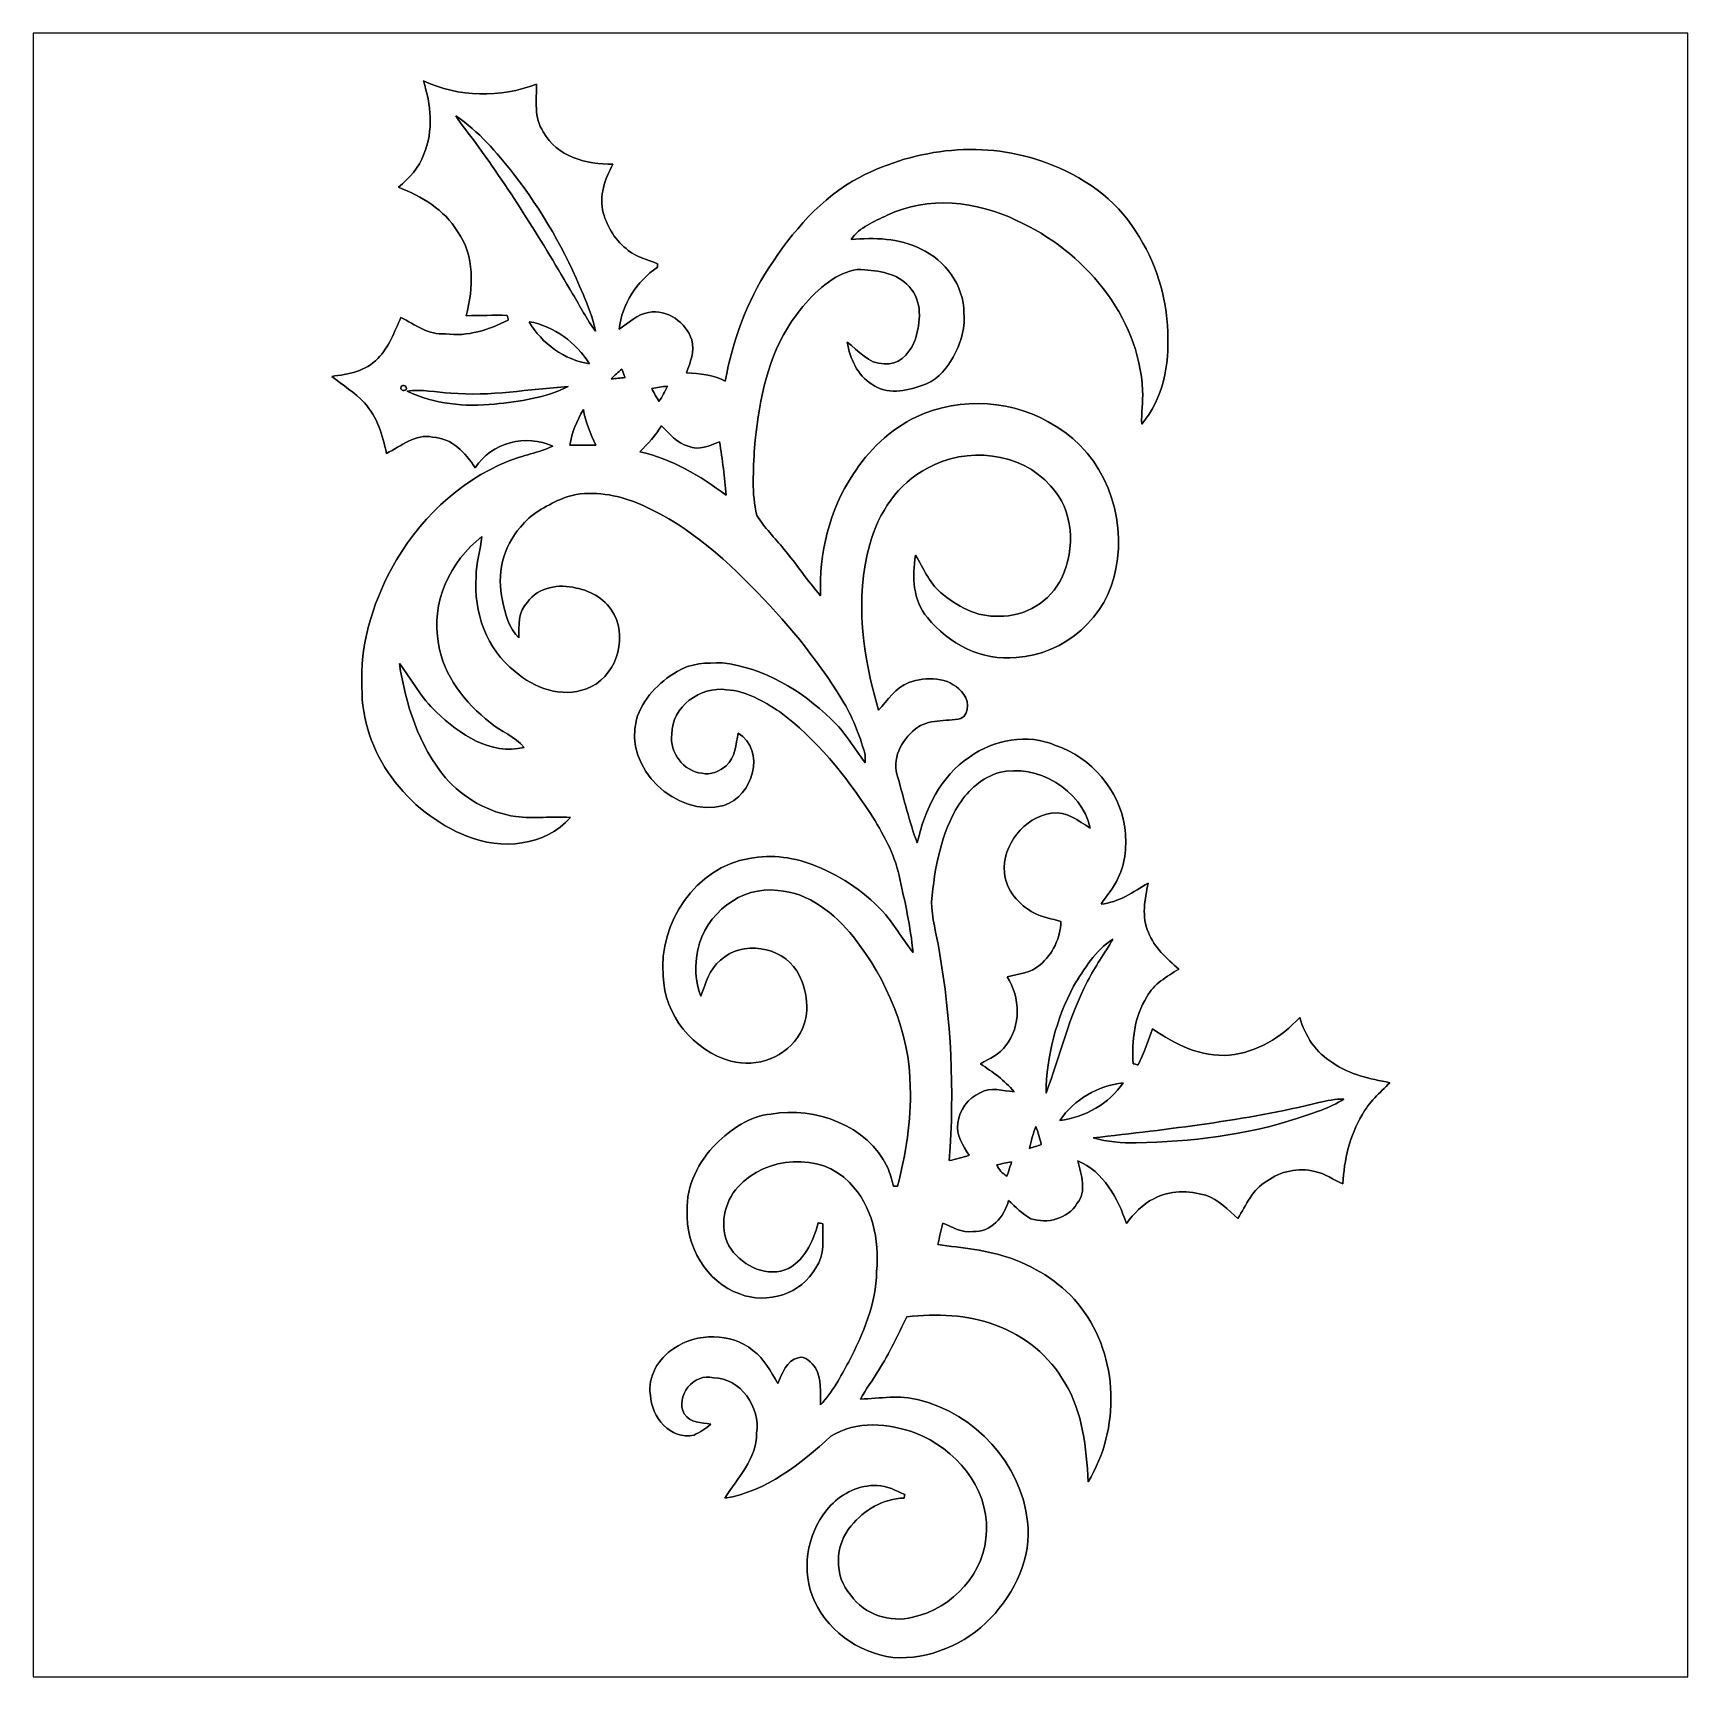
# Model space of a CAD drawing. Header units: centimetres. Extents: x -16.8 to 16.8, y -16.7 to 16.7.
import ezdxf

# ---------------------------------------------------------------- set-up
doc = ezdxf.new("R2010")
doc.units = ezdxf.units.CM
doc.header["$MEASUREMENT"] = 0
doc.layers.add('Layer 1', color=7, linetype='Continuous')

msp = doc.modelspace()

# ---------------------------------------------------------------- linework, layer by layer
at = {"layer": 'Layer 1', "color": 7}
for points, knots in [([(-16.77458, 16.66875), (-16.77458, 16.66875), (16.77458, 16.66875), (16.77458, 16.66875), (16.77458, 16.66875), (16.77458, 16.66875), (16.77458, -16.66875), (16.77458, -16.66875), (16.77458, -16.66875), (16.77458, -16.66875), (-16.77458, -16.66875), (-16.77458, -16.66875), (-16.77458, -16.66875), (-16.77458, -16.66875), (-16.77458, 16.66875), (-16.77458, 16.66875), (-16.77458, 16.66875), (-16.77458, 16.66875), (-16.77458, 16.66875), (-16.77458, 16.66875)], [0, 0, 0, 0, 0.16666667, 0.16666667, 0.16666667, 0.16666667, 0.33333333, 0.33333333, 0.33333333, 0.33333333, 0.5, 0.5, 0.5, 0.5, 0.66666667, 0.66666667, 0.66666667, 0.66666667, 1, 1, 1, 1]), ([(-8.86213, 15.70108), (-8.70726, 15.22095), (-8.65329, 14.68826), (-8.8519, 14.21059), (-8.8519, 14.21059), (-8.94221, 13.93507), (-9.15741, 13.72976), (-9.36731, 13.54067), (-9.36731, 13.54067), (-8.89776, 13.35687), (-8.43703, 13.08947), (-8.16928, 12.64602), (-8.16928, 12.64602), (-7.81579, 12.15249), (-7.84825, 11.5002), (-7.99359, 10.93788), (-7.99359, 10.93788), (-7.71596, 10.93964), (-7.43867, 10.94952), (-7.16104, 10.94387), (-7.16104, 10.94387), (-7.15574, 10.91988), (-7.14551, 10.87191), (-7.14022, 10.84792), (-7.14022, 10.84792), (-7.53357, 10.65248), (-7.96713, 10.50784), (-8.4134, 10.56852), (-8.4134, 10.56852), (-8.75665, 10.54735), (-9.03323, 10.75055), (-9.31827, 10.90366), (-9.31827, 10.90366), (-9.44809, 10.61508), (-9.55781, 10.29794), (-9.78817, 10.07039), (-9.78817, 10.07039), (-10.03088, 9.81075), (-10.38401, 9.74337), (-10.71951, 9.70739), (-10.71951, 9.70739), (-10.50184, 9.52394), (-10.24678, 9.38424), (-10.05805, 9.16764), (-10.05805, 9.16764), (-9.79064, 8.88753), (-9.69222, 8.51112), (-9.60896, 8.14564), (-9.60896, 8.14564), (-9.31051, 8.28851), (-9.02899, 8.5538), (-8.6741, 8.47372), (-8.6741, 8.47372), (-8.28887, 8.45361), (-8.00559, 8.16046), (-7.81262, 7.85389), (-7.81262, 7.85389), (-7.48418, 8.36612), (-6.78074, 8.54146), (-6.23641, 8.29239), (-6.23641, 8.29239), (-6.52604, 8.15552), (-6.84742, 8.11001), (-7.14128, 7.98442), (-7.14128, 7.98442), (-8.16116, 7.5759), (-8.99019, 6.76487), (-9.50913, 5.80496), (-9.50913, 5.80496), (-9.89824, 5.06906), (-10.15436, 4.24392), (-10.10673, 3.4036), (-10.10673, 3.4036), (-10.13037, 2.0768), (-9.18633, 0.85937), (-7.97983, 0.38135), (-7.97983, 0.38135), (-7.29086, 0.09278), (-6.38916, 0.17568), (-5.88151, 0.76306), (-5.88151, 0.76306), (-6.25016, 0.78281), (-6.61988, 0.73766), (-6.98747, 0.77893), (-6.98747, 0.77893), (-7.53992, 0.85654), (-8.04721, 1.15323), (-8.41516, 1.5681), (-8.41516, 1.5681), (-8.95844, 2.22074), (-9.22055, 3.05576), (-9.34896, 3.88267), (-9.34896, 3.88267), (-9.09426, 3.55847), (-8.90764, 3.18241), (-8.60002, 2.90089), (-8.60002, 2.90089), (-8.13259, 2.44934), (-7.50288, 2.02142), (-6.81849, 2.18122), (-6.81849, 2.18122), (-7.00299, 2.40489), (-7.29086, 2.50225), (-7.50817, 2.68605), (-7.50817, 2.68605), (-8.01158, 3.08645), (-8.45749, 3.6322), (-8.55486, 4.28554), (-8.55486, 4.28554), (-8.71608, 5.10469), (-8.32414, 5.96053), (-7.67433, 6.45866), (-7.67433, 6.45866), (-7.70714, 6.18702), (-7.78722, 5.92208), (-7.79498, 5.64727), (-7.79498, 5.64727), (-7.84366, 4.93113), (-7.58296, 4.16948), (-7.0037, 3.72039), (-7.0037, 3.72039), (-6.61458, 3.38596), (-6.06213, 3.17853), (-5.55731, 3.3715), (-5.55731, 3.3715), (-4.97699, 3.57999), (-4.71417, 4.34587), (-4.99569, 4.88068), (-4.99569, 4.88068), (-5.1495, 5.17066), (-5.45183, 5.35481), (-5.76721, 5.41443), (-5.76721, 5.41443), (-6.11011, 5.50333), (-6.53521, 5.43454), (-6.75076, 5.12798), (-6.75076, 5.12798), (-6.94796, 4.94171), (-6.92714, 4.64926), (-6.92468, 4.40267), (-6.92468, 4.40267), (-7.13387, 4.59987), (-7.2009, 4.89268), (-7.26123, 5.1622), (-7.26123, 5.1622), (-7.37764, 5.67796), (-7.25099, 6.25193), (-6.89434, 6.64774), (-6.89434, 6.64774), (-6.68761, 6.91233), (-6.38422, 7.07602), (-6.08436, 7.21184), (-6.08436, 7.21184), (-5.66738, 7.39704), (-5.19501, 7.34836), (-4.7692, 7.2263), (-4.7692, 7.2263), (-3.77543, 6.89222), (-2.95099, 6.20183), (-2.22744, 5.46312), (-2.22744, 5.46312), (-1.52682, 4.76497), (-0.89323, 3.99486), (-0.37641, 3.15066), (-0.37641, 3.15066), (-0.16369, 2.81622), (-0.02469, 2.44228), (0.08537, 2.0634), (0.08537, 2.0634), (0.10301, 1.99919), (0.09666, 1.93216), (0.09278, 1.86655), (0.09278, 1.86655), (-0.13053, 2.16817), (-0.31679, 2.49837), (-0.59619, 2.75519), (-0.59619, 2.75519), (-1.19768, 3.33869), (-1.96039, 3.80012), (-2.80564, 3.89608), (-2.80564, 3.89608), (-3.11432, 3.89714), (-3.45158, 3.89573), (-3.71969, 3.71898), (-3.71969, 3.71898), (-4.09222, 3.50238), (-4.41925, 3.16583), (-4.54413, 2.74567), (-4.54413, 2.74567), (-4.80378, 1.76354), (-3.73803, 0.74648), (-2.76895, 1.00506), (-2.76895, 1.00506), (-2.18546, 1.19027), (-1.90288, 2.12266), (-2.48179, 2.47403), (-2.48179, 2.47403), (-2.52377, 2.24473), (-2.53929, 1.97556), (-2.72274, 1.80552), (-2.72274, 1.80552), (-2.86138, 1.70215), (-3.03318, 1.6129), (-3.21275, 1.65664), (-3.21275, 1.65664), (-3.58881, 1.69862), (-3.87668, 2.07821), (-3.82552, 2.45039), (-3.82552, 2.45039), (-3.83081, 3.00637), (-3.24344, 3.42971), (-2.71498, 3.35139), (-2.71498, 3.35139), (-2.31669, 3.33022), (-1.96779, 3.1175), (-1.64253, 2.90795), (-1.64253, 2.90795), (-0.89359, 2.35338), (-0.30374, 1.6129), (0.20461, 0.83926), (0.20461, 0.83926), (0.44873, 0.44803), (0.68686, 0.03775), (0.7814, -0.41875), (0.7814, -0.41875), (0.89853, -0.93451), (1.016, -1.45203), (1.06539, -1.97979), (1.06539, -1.97979), (0.87136, -1.73179), (0.7112, -1.45874), (0.51364, -1.21391), (0.51364, -1.21391), (0.13053, -0.77929), (-0.36195, -0.44274), (-0.89747, -0.22507), (-0.89747, -0.22507), (-1.32362, -0.05009), (-1.79811, 0.02187), (-2.25249, -0.0702), (-2.25249, -0.0702), (-3.33763, -0.24553), (-4.10139, -1.38254), (-3.99874, -2.4511), (-3.99874, -2.4511), (-3.98568, -3.24626), (-3.38455, -3.96804), (-2.6289, -4.17971), (-2.6289, -4.17971), (-2.10432, -4.32611), (-1.48766, -4.09681), (-1.22202, -3.6128), (-1.22202, -3.6128), (-1.00753, -3.22333), (-1.06468, -2.72309), (-1.29293, -2.35162), (-1.29293, -2.35162), (-1.61008, -1.84644), (-2.39889, -1.7272), (-2.83916, -2.13466), (-2.83916, -2.13466), (-3.06846, -2.31175), (-3.13196, -2.61056), (-3.23991, -2.8635), (-3.23991, -2.8635), (-3.34257, -2.56152), (-3.37397, -2.23449), (-3.296, -1.92193), (-3.296, -1.92193), (-3.15066, -1.2005), (-2.42041, -0.61842), (-1.67605, -0.71896), (-1.67605, -0.71896), (-1.0474, -0.75988), (-0.5267, -1.19309), (-0.14252, -1.66053), (-0.14252, -1.66053), (0.53199, -2.52871), (1.00436, -3.59481), (1.00683, -4.70888), (1.00683, -4.70888), (1.03646, -5.38868), (0.91722, -6.06213), (0.75106, -6.7183), (0.75106, -6.7183), (0.7306, -6.71759), (0.68968, -6.71618), (0.66922, -6.71548), (0.66922, -6.71548), (0.63571, -6.58495), (0.60325, -6.45301), (0.54539, -6.33095), (0.54539, -6.33095), (0.14076, -5.47793), (-0.91934, -5.10117), (-1.81116, -5.25463), (-1.81116, -5.25463), (-2.25002, -5.29202), (-2.61938, -5.56295), (-2.92947, -5.8547), (-2.92947, -5.8547), (-3.28013, -6.21383), (-3.5366, -6.70207), (-3.51508, -7.21466), (-3.51508, -7.21466), (-3.54753, -7.9181), (-3.13161, -8.66422), (-2.44828, -8.90199), (-2.44828, -8.90199), (-1.89583, -9.11613), (-1.19309, -8.90482), (-0.90488, -8.37248), (-0.90488, -8.37248), (-0.71402, -8.1153), (-0.77117, -7.77593), (-0.76447, -7.47818), (-0.76447, -7.47818), (-0.7874, -7.47395), (-0.83326, -7.46584), (-0.85619, -7.46196), (-0.85619, -7.46196), (-0.96873, -7.84154), (-1.13665, -8.25747), (-1.53282, -8.41551), (-1.53282, -8.41551), (-1.97203, -8.56227), (-2.43699, -8.29416), (-2.67194, -7.92868), (-2.67194, -7.92868), (-2.86456, -7.53851), (-2.77072, -7.04391), (-2.48003, -6.72747), (-2.48003, -6.72747), (-1.91982, -6.11152), (-0.81033, -6.0198), (-0.22366, -6.64422), (-0.22366, -6.64422), (0.24448, -7.10777), (0.38417, -7.81156), (0.32702, -8.44797), (0.32702, -8.44797), (0.31397, -9.09779), (0.05503, -9.70809), (-0.23742, -10.27748), (-0.23742, -10.27748), (-0.40746, -10.58016), (-0.56515, -10.89766), (-0.81033, -11.14848), (-0.81033, -11.14848), (-0.81562, -10.89872), (-0.78599, -10.62602), (-0.91228, -10.40095), (-0.91228, -10.40095), (-0.99871, -10.30076), (-1.11478, -10.14377), (-1.26612, -10.19457), (-1.26612, -10.19457), (-1.50248, -10.25525), (-1.58433, -10.51666), (-1.67816, -10.71562), (-1.67816, -10.71562), (-1.82316, -10.47891), (-1.94769, -10.21292), (-2.17981, -10.04746), (-2.17981, -10.04746), (-2.62996, -9.68304), (-3.31329, -9.68798), (-3.78566, -10.00831), (-3.78566, -10.00831), (-4.09152, -10.20904), (-4.32329, -10.57875), (-4.26014, -10.95375), (-4.26014, -10.95375), (-4.24356, -11.39225), (-3.85516, -11.87238), (-3.37538, -11.76302), (-3.37538, -11.76302), (-3.2512, -11.70869), (-3.13761, -11.6332), (-3.03671, -11.54324), (-3.03671, -11.54324), (-3.2258, -11.50655), (-3.45475, -11.51925), (-3.57329, -11.33581), (-3.57329, -11.33581), (-3.7659, -10.97739), (-3.37608, -10.49584), (-2.98203, -10.60168), (-2.98203, -10.60168), (-2.43099, -10.60944), (-2.02212, -11.20246), (-2.10573, -11.72845), (-2.10573, -11.72845), (-2.10467, -12.24633), (-2.49308, -12.63297), (-2.75131, -13.04431), (-2.75131, -13.04431), (-1.90288, -12.90426), (-1.21532, -12.34863), (-0.59902, -11.78595), (-0.59902, -11.78595), (-0.08925, -11.4614), (0.57291, -11.52772), (1.11901, -11.72281), (1.11901, -11.72281), (1.91064, -12.03607), (2.59433, -12.81606), (2.5527, -13.70436), (2.5527, -13.70436), (2.54529, -14.54644), (1.86796, -15.28198), (1.06221, -15.45837), (1.06221, -15.45837), (0.60501, -15.57655), (0.07691, -15.40439), (-0.1972, -15.01352), (-0.1972, -15.01352), (-0.54151, -14.63005), (-0.52776, -13.98729), (-0.18768, -13.60593), (-0.18768, -13.60593), (0.0695, -13.27997), (0.46143, -13.05278), (0.8823, -13.04114), (0.8823, -13.04114), (0.88653, -13.02385), (0.895, -12.98928), (0.89923, -12.97164), (0.89923, -12.97164), (0.72037, -12.88803), (0.53693, -12.79278), (0.33549, -12.78855), (0.33549, -12.78855), (-0.02187, -12.76844), (-0.35701, -12.94271), (-0.60431, -13.18895), (-0.60431, -13.18895), (-1.05093, -13.67331), (-1.20685, -14.39298), (-0.98213, -15.0181), (-0.98213, -15.0181), (-0.72461, -15.6972), (-0.05609, -16.18262), (0.65687, -16.27576), (0.65687, -16.27576), (1.39418, -16.32691), (2.12831, -16.00447), (2.63772, -15.47883), (2.63772, -15.47883), (3.12667, -14.96025), (3.48333, -14.24552), (3.38349, -13.51739), (3.38349, -13.51739), (3.26461, -12.34369), (2.31846, -11.33087), (1.18498, -11.05147), (1.18498, -11.05147), (0.79657, -10.94705), (0.39299, -11.01937), (-0.00176, -11.03595), (-0.00176, -11.03595), (0.10795, -10.83416), (0.248, -10.65107), (0.36513, -10.45351), (0.36513, -10.45351), (0.58349, -10.10567), (0.75882, -9.73349), (0.93768, -9.36449), (0.93768, -9.36449), (1.54093, -9.30134), (2.16641, -9.31651), (2.73897, -9.53594), (2.73897, -9.53594), (3.32705, -9.74161), (3.83681, -10.16423), (4.14373, -10.70751), (4.14373, -10.70751), (4.51097, -11.30406), (4.57906, -12.02619), (4.61574, -12.70917), (4.61574, -12.70917), (5.26591, -11.64872), (5.24016, -10.17623), (4.47075, -9.18175), (4.47075, -9.18175), (4.11903, -8.70444), (3.59692, -8.37847), (3.04588, -8.17739), (3.04588, -8.17739), (2.56928, -8.00911), (2.06269, -7.97066), (1.56633, -7.90011), (1.56633, -7.90011), (1.60091, -7.75547), (1.63301, -7.60977), (1.66617, -7.46513), (1.66617, -7.46513), (1.86126, -7.54486), (2.05246, -7.66939), (2.27436, -7.63552), (2.27436, -7.63552), (2.64513, -7.66127), (2.91359, -7.33354), (3.00355, -7.00722), (3.00355, -7.00722), (3.14466, -7.13952), (3.27978, -7.28345), (3.45264, -7.37588), (3.45264, -7.37588), (3.78389, -7.48771), (4.20158, -7.37905), (4.38891, -7.07108), (4.38891, -7.07108), (4.59281, -6.82272), (4.47922, -6.483), (4.40443, -6.20395), (4.40443, -6.20395), (4.92972, -6.42126), (5.22005, -6.96066), (5.3908, -7.4743), (5.3908, -7.4743), (5.54249, -7.27463), (5.71465, -7.07954), (5.94607, -6.97089), (5.94607, -6.97089), (6.26498, -6.79168), (6.65656, -6.80156), (6.99911, -6.90139), (6.99911, -6.90139), (7.25699, -6.9917), (7.45137, -7.19631), (7.65316, -7.37129), (7.65316, -7.37129), (7.81544, -7.09789), (7.94879, -6.77616), (8.23736, -6.61423), (8.23736, -6.61423), (8.51429, -6.41174), (8.87589, -6.33589), (9.20997, -6.41809), (9.20997, -6.41809), (9.41564, -6.45689), (9.58532, -6.58989), (9.77618, -6.66891), (9.77618, -6.66891), (9.80934, -6.18208), (9.91447, -5.69136), (10.1727, -5.27121), (10.1727, -5.27121), (10.30287, -5.0098), (10.53289, -4.82494), (10.73044, -4.61751), (10.73044, -4.61751), (10.3311, -4.53319), (9.91588, -4.46088), (9.57756, -4.21534), (9.57756, -4.21534), (9.23361, -4.01673), (9.01347, -3.66642), (8.90482, -3.29283), (8.90482, -3.29283), (8.53405, -3.69923), (8.03204, -4.00368), (7.47748, -4.05977), (7.47748, -4.05977), (6.90704, -4.10492), (6.37646, -3.84069), (5.91891, -3.52707), (5.91891, -3.52707), (5.83353, -3.77508), (5.74357, -4.02167), (5.63033, -4.25873), (5.63033, -4.25873), (5.60387, -4.25203), (5.55096, -4.23863), (5.52485, -4.23192), (5.52485, -4.23192), (5.49981, -3.76767), (5.5499, -3.27695), (5.80743, -2.87761), (5.80743, -2.87761), (5.94148, -2.6095), (6.21242, -2.47086), (6.45195, -2.31387), (6.45195, -2.31387), (6.21277, -2.09868), (5.95383, -1.87854), (5.83706, -1.57021), (5.83706, -1.57021), (5.6896, -1.25413), (5.77109, -0.89747), (5.82965, -0.57009), (5.82965, -0.57009), (5.53367, -0.75318), (5.23275, -0.96203), (4.87609, -0.99624), (4.87609, -0.99624), (4.99569, -0.82091), (5.13821, -0.65934), (5.22429, -0.4632), (5.22429, -0.4632), (5.38127, -0.14923), (5.3975, 0.21661), (5.36152, 0.55951), (5.36152, 0.55951), (5.24757, 1.31798), (4.67783, 1.9745), (3.95676, 2.22356), (3.95676, 2.22356), (3.38596, 2.46733), (2.70404, 2.34386), (2.20945, 1.98684), (2.20945, 1.98684), (1.62101, 1.59738), (1.3014, 0.91405), (1.14864, 0.24483), (1.14864, 0.24483), (0.98919, 0.67733), (0.88477, 1.12783), (0.75847, 1.57057), (0.75847, 1.57057), (0.6156, 1.93428), (0.83009, 2.33186), (1.11266, 2.55588), (1.11266, 2.55588), (1.37125, 2.77107), (1.73214, 2.6984), (2.03588, 2.76966), (2.03588, 2.76966), (2.2352, 2.87831), (2.19428, 3.17606), (2.04541, 3.31435), (2.04541, 3.31435), (1.78823, 3.61668), (1.33103, 3.62409), (0.98284, 3.49673), (0.98284, 3.49673), (0.71367, 3.39372), (0.54963, 3.14184), (0.36618, 2.93405), (0.36618, 2.93405), (0.0448, 4.01955), (-0.11924, 5.19183), (0.18697, 6.29991), (0.18697, 6.29991), (0.35983, 6.93843), (0.76235, 7.53639), (1.3589, 7.84648), (1.3589, 7.84648), (2.14101, 8.28499), (3.24944, 8.18021), (3.85304, 7.48665), (3.85304, 7.48665), (4.32223, 7.00087), (4.3628, 6.21347), (4.07882, 5.62328), (4.07882, 5.62328), (3.85621, 5.14103), (3.33551, 4.82459), (2.80458, 4.8454), (2.80458, 4.8454), (2.35973, 4.81295), (1.95192, 5.05143), (1.62066, 5.32518), (1.62066, 5.32518), (1.38712, 5.52697), (1.27741, 5.8226), (1.11689, 6.07766), (1.11689, 6.07766), (1.03893, 5.64621), (1.06327, 5.16361), (1.35678, 4.81365), (1.35678, 4.81365), (1.78506, 4.28731), (2.46415, 3.92112), (3.15666, 4.00861), (3.15666, 4.00861), (4.13173, 4.05201), (5.01826, 4.83729), (5.17349, 5.80178), (5.17349, 5.80178), (5.40561, 6.88834), (4.93219, 8.11389), (3.96593, 8.69068), (3.96593, 8.69068), (3.13796, 9.23431), (2.02988, 9.30522), (1.13489, 8.88541), (1.13489, 8.88541), (0.59796, 8.63353), (0.15593, 8.20702), (-0.15734, 7.70749), (-0.15734, 7.70749), (-0.63888, 6.99064), (-0.83644, 6.11364), (-0.81139, 5.25709), (-0.81139, 5.25709), (-1.07421, 5.56119), (-1.29575, 5.89809), (-1.55646, 6.2036), (-1.55646, 6.2036), (-1.73567, 6.43396), (-1.94804, 6.63963), (-2.10291, 6.88763), (-2.10291, 6.88763), (-2.21192, 7.33531), (-2.17064, 7.80168), (-2.14842, 8.25676), (-2.14842, 8.25676), (-2.07222, 9.09532), (-1.9237, 9.95574), (-1.48061, 10.6867), (-1.48061, 10.6867), (-1.23084, 11.09239), (-0.90593, 11.4621), (-0.50094, 11.71892), (-0.50094, 11.71892), (-0.31962, 11.80747), (-0.12383, 11.90872), (0.08643, 11.86744), (0.08643, 11.86744), (0.42933, 11.84557), (0.81739, 11.7729), (1.02941, 11.47269), (1.02941, 11.47269), (1.27564, 11.16401), (1.20297, 10.72797), (1.08409, 10.38366), (1.08409, 10.38366), (0.97684, 10.15294), (0.75389, 9.92187), (0.47731, 9.96421), (0.47731, 9.96421), (0.16298, 9.95715), (-0.04163, 10.22526), (-0.26811, 10.40095), (-0.26811, 10.40095), (-0.21237, 10.06757), (-0.06809, 9.72926), (0.23142, 9.54581), (0.23142, 9.54581), (0.52952, 9.33274), (0.92251, 9.404), (1.24248, 9.52006), (1.24248, 9.52006), (1.50918, 9.5945), (1.70921, 9.80863), (1.84538, 10.04006), (1.84538, 10.04006), (2.01154, 10.32475), (2.12866, 10.65424), (2.09762, 10.98832), (2.09762, 10.98832), (2.0955, 11.54642), (1.72332, 12.06994), (1.21532, 12.29042), (1.21532, 12.29042), (0.78493, 12.52008), (0.28116, 12.51691), (-0.19226, 12.48445), (-0.19226, 12.48445), (-0.02152, 12.73457), (0.27975, 12.8457), (0.54187, 12.97305), (0.54187, 12.97305), (1.3649, 13.37239), (2.35938, 13.26021), (3.16406, 12.86933), (3.16406, 12.86933), (4.51803, 12.25797), (5.64832, 10.94493), (5.71923, 9.4174), (5.71923, 9.4174), (5.73299, 9.19127), (5.68889, 8.96549), (5.70195, 8.73866), (5.70195, 8.73866), (6.13692, 9.24983), (6.26674, 9.94904), (6.22759, 10.60168), (6.22759, 10.60168), (6.21453, 11.32628), (5.98029, 12.03784), (5.58377, 12.64214), (5.58377, 12.64214), (5.17419, 13.30784), (4.49474, 13.7728), (3.76978, 14.03667), (3.76978, 14.03667), (2.54176, 14.50022), (1.13242, 14.34606), (-0.01976, 13.74316), (-0.01976, 13.74316), (-0.80081, 13.33394), (-1.38324, 12.63791), (-1.85702, 11.91048), (-1.85702, 11.91048), (-2.30717, 11.21481), (-2.59362, 10.42529), (-2.74249, 9.61214), (-2.74249, 9.61214), (-2.98591, 9.73596), (-3.26002, 9.76771), (-3.53025, 9.77688), (-3.53025, 9.77688), (-3.44664, 9.9889), (-3.36197, 10.21221), (-3.42018, 10.44469), (-3.42018, 10.44469), (-3.53413, 10.80241), (-3.9183, 11.07369), (-4.29824, 11.00314), (-4.29824, 11.00314), (-4.52967, 10.96645), (-4.70253, 10.78618), (-4.89338, 10.66518), (-4.89338, 10.66518), (-4.83694, 11.17671), (-4.53743, 11.63038), (-4.11868, 11.92001), (-4.11868, 11.92001), (-4.11762, 11.938), (-4.11586, 11.97398), (-4.11515, 11.99197), (-4.11515, 11.99197), (-4.31765, 12.06959), (-4.53496, 12.12497), (-4.70711, 12.26256), (-4.70711, 12.26256), (-4.96217, 12.44424), (-5.12727, 12.72716), (-5.21758, 13.02209), (-5.21758, 13.02209), (-5.30225, 13.3664), (-5.18089, 13.71177), (-5.01791, 14.01127), (-5.01791, 14.01127), (-5.55096, 14.00387), (-6.1595, 14.15838), (-6.43043, 14.66497), (-6.43043, 14.66497), (-6.62199, 14.95178), (-6.57049, 15.31091), (-6.5659, 15.63617), (-6.5659, 15.63617), (-7.3025, 15.34971), (-8.14529, 15.36312), (-8.86213, 15.70108)], [0, 0, 0, 0, 0.00469484, 0.00469484, 0.00469484, 0.00469484, 0.00938967, 0.00938967, 0.00938967, 0.00938967, 0.01408451, 0.01408451, 0.01408451, 0.01408451, 0.01877934, 0.01877934, 0.01877934, 0.01877934, 0.02347418, 0.02347418, 0.02347418, 0.02347418, 0.02816901, 0.02816901, 0.02816901, 0.02816901, 0.03286385, 0.03286385, 0.03286385, 0.03286385, 0.03755869, 0.03755869, 0.03755869, 0.03755869, 0.04225352, 0.04225352, 0.04225352, 0.04225352, 0.04694836, 0.04694836, 0.04694836, 0.04694836, 0.05164319, 0.05164319, 0.05164319, 0.05164319, 0.05633803, 0.05633803, 0.05633803, 0.05633803, 0.06103286, 0.06103286, 0.06103286, 0.06103286, 0.0657277, 0.0657277, 0.0657277, 0.0657277, 0.07042254, 0.07042254, 0.07042254, 0.07042254, 0.07511737, 0.07511737, 0.07511737, 0.07511737, 0.07981221, 0.07981221, 0.07981221, 0.07981221, 0.08450704, 0.08450704, 0.08450704, 0.08450704, 0.08920188, 0.08920188, 0.08920188, 0.08920188, 0.09389671, 0.09389671, 0.09389671, 0.09389671, 0.09859155, 0.09859155, 0.09859155, 0.09859155, 0.10328638, 0.10328638, 0.10328638, 0.10328638, 0.10798122, 0.10798122, 0.10798122, 0.10798122, 0.11267606, 0.11267606, 0.11267606, 0.11267606, 0.11737089, 0.11737089, 0.11737089, 0.11737089, 0.12206573, 0.12206573, 0.12206573, 0.12206573, 0.12676056, 0.12676056, 0.12676056, 0.12676056, 0.1314554, 0.1314554, 0.1314554, 0.1314554, 0.13615023, 0.13615023, 0.13615023, 0.13615023, 0.14084507, 0.14084507, 0.14084507, 0.14084507, 0.14553991, 0.14553991, 0.14553991, 0.14553991, 0.15023474, 0.15023474, 0.15023474, 0.15023474, 0.15492958, 0.15492958, 0.15492958, 0.15492958, 0.15962441, 0.15962441, 0.15962441, 0.15962441, 0.16431925, 0.16431925, 0.16431925, 0.16431925, 0.16901408, 0.16901408, 0.16901408, 0.16901408, 0.17370892, 0.17370892, 0.17370892, 0.17370892, 0.17840376, 0.17840376, 0.17840376, 0.17840376, 0.18309859, 0.18309859, 0.18309859, 0.18309859, 0.18779343, 0.18779343, 0.18779343, 0.18779343, 0.19248826, 0.19248826, 0.19248826, 0.19248826, 0.1971831, 0.1971831, 0.1971831, 0.1971831, 0.20187793, 0.20187793, 0.20187793, 0.20187793, 0.20657277, 0.20657277, 0.20657277, 0.20657277, 0.21126761, 0.21126761, 0.21126761, 0.21126761, 0.21596244, 0.21596244, 0.21596244, 0.21596244, 0.22065728, 0.22065728, 0.22065728, 0.22065728, 0.22535211, 0.22535211, 0.22535211, 0.22535211, 0.23004695, 0.23004695, 0.23004695, 0.23004695, 0.23474178, 0.23474178, 0.23474178, 0.23474178, 0.23943662, 0.23943662, 0.23943662, 0.23943662, 0.24413146, 0.24413146, 0.24413146, 0.24413146, 0.24882629, 0.24882629, 0.24882629, 0.24882629, 0.25352113, 0.25352113, 0.25352113, 0.25352113, 0.25821596, 0.25821596, 0.25821596, 0.25821596, 0.2629108, 0.2629108, 0.2629108, 0.2629108, 0.26760563, 0.26760563, 0.26760563, 0.26760563, 0.27230047, 0.27230047, 0.27230047, 0.27230047, 0.27699531, 0.27699531, 0.27699531, 0.27699531, 0.28169014, 0.28169014, 0.28169014, 0.28169014, 0.28638498, 0.28638498, 0.28638498, 0.28638498, 0.29107981, 0.29107981, 0.29107981, 0.29107981, 0.29577465, 0.29577465, 0.29577465, 0.29577465, 0.30046948, 0.30046948, 0.30046948, 0.30046948, 0.30516432, 0.30516432, 0.30516432, 0.30516432, 0.30985915, 0.30985915, 0.30985915, 0.30985915, 0.31455399, 0.31455399, 0.31455399, 0.31455399, 0.31924883, 0.31924883, 0.31924883, 0.31924883, 0.32394366, 0.32394366, 0.32394366, 0.32394366, 0.3286385, 0.3286385, 0.3286385, 0.3286385, 0.33333333, 0.33333333, 0.33333333, 0.33333333, 0.33802817, 0.33802817, 0.33802817, 0.33802817, 0.342723, 0.342723, 0.342723, 0.342723, 0.34741784, 0.34741784, 0.34741784, 0.34741784, 0.35211268, 0.35211268, 0.35211268, 0.35211268, 0.35680751, 0.35680751, 0.35680751, 0.35680751, 0.36150235, 0.36150235, 0.36150235, 0.36150235, 0.36619718, 0.36619718, 0.36619718, 0.36619718, 0.37089202, 0.37089202, 0.37089202, 0.37089202, 0.37558685, 0.37558685, 0.37558685, 0.37558685, 0.38028169, 0.38028169, 0.38028169, 0.38028169, 0.38497653, 0.38497653, 0.38497653, 0.38497653, 0.38967136, 0.38967136, 0.38967136, 0.38967136, 0.3943662, 0.3943662, 0.3943662, 0.3943662, 0.39906103, 0.39906103, 0.39906103, 0.39906103, 0.40375587, 0.40375587, 0.40375587, 0.40375587, 0.4084507, 0.4084507, 0.4084507, 0.4084507, 0.41314554, 0.41314554, 0.41314554, 0.41314554, 0.41784038, 0.41784038, 0.41784038, 0.41784038, 0.42253521, 0.42253521, 0.42253521, 0.42253521, 0.42723005, 0.42723005, 0.42723005, 0.42723005, 0.43192488, 0.43192488, 0.43192488, 0.43192488, 0.43661972, 0.43661972, 0.43661972, 0.43661972, 0.44131455, 0.44131455, 0.44131455, 0.44131455, 0.44600939, 0.44600939, 0.44600939, 0.44600939, 0.45070423, 0.45070423, 0.45070423, 0.45070423, 0.45539906, 0.45539906, 0.45539906, 0.45539906, 0.4600939, 0.4600939, 0.4600939, 0.4600939, 0.46478873, 0.46478873, 0.46478873, 0.46478873, 0.46948357, 0.46948357, 0.46948357, 0.46948357, 0.4741784, 0.4741784, 0.4741784, 0.4741784, 0.47887324, 0.47887324, 0.47887324, 0.47887324, 0.48356808, 0.48356808, 0.48356808, 0.48356808, 0.48826291, 0.48826291, 0.48826291, 0.48826291, 0.49295775, 0.49295775, 0.49295775, 0.49295775, 0.49765258, 0.49765258, 0.49765258, 0.49765258, 0.50234742, 0.50234742, 0.50234742, 0.50234742, 0.50704225, 0.50704225, 0.50704225, 0.50704225, 0.51173709, 0.51173709, 0.51173709, 0.51173709, 0.51643192, 0.51643192, 0.51643192, 0.51643192, 0.52112676, 0.52112676, 0.52112676, 0.52112676, 0.5258216, 0.5258216, 0.5258216, 0.5258216, 0.53051643, 0.53051643, 0.53051643, 0.53051643, 0.53521127, 0.53521127, 0.53521127, 0.53521127, 0.5399061, 0.5399061, 0.5399061, 0.5399061, 0.54460094, 0.54460094, 0.54460094, 0.54460094, 0.54929577, 0.54929577, 0.54929577, 0.54929577, 0.55399061, 0.55399061, 0.55399061, 0.55399061, 0.55868545, 0.55868545, 0.55868545, 0.55868545, 0.56338028, 0.56338028, 0.56338028, 0.56338028, 0.56807512, 0.56807512, 0.56807512, 0.56807512, 0.57276995, 0.57276995, 0.57276995, 0.57276995, 0.57746479, 0.57746479, 0.57746479, 0.57746479, 0.58215962, 0.58215962, 0.58215962, 0.58215962, 0.58685446, 0.58685446, 0.58685446, 0.58685446, 0.5915493, 0.5915493, 0.5915493, 0.5915493, 0.59624413, 0.59624413, 0.59624413, 0.59624413, 0.60093897, 0.60093897, 0.60093897, 0.60093897, 0.6056338, 0.6056338, 0.6056338, 0.6056338, 0.61032864, 0.61032864, 0.61032864, 0.61032864, 0.61502347, 0.61502347, 0.61502347, 0.61502347, 0.61971831, 0.61971831, 0.61971831, 0.61971831, 0.62441315, 0.62441315, 0.62441315, 0.62441315, 0.62910798, 0.62910798, 0.62910798, 0.62910798, 0.63380282, 0.63380282, 0.63380282, 0.63380282, 0.63849765, 0.63849765, 0.63849765, 0.63849765, 0.64319249, 0.64319249, 0.64319249, 0.64319249, 0.64788732, 0.64788732, 0.64788732, 0.64788732, 0.65258216, 0.65258216, 0.65258216, 0.65258216, 0.657277, 0.657277, 0.657277, 0.657277, 0.66197183, 0.66197183, 0.66197183, 0.66197183, 0.66666667, 0.66666667, 0.66666667, 0.66666667, 0.6713615, 0.6713615, 0.6713615, 0.6713615, 0.67605634, 0.67605634, 0.67605634, 0.67605634, 0.68075117, 0.68075117, 0.68075117, 0.68075117, 0.68544601, 0.68544601, 0.68544601, 0.68544601, 0.69014085, 0.69014085, 0.69014085, 0.69014085, 0.69483568, 0.69483568, 0.69483568, 0.69483568, 0.69953052, 0.69953052, 0.69953052, 0.69953052, 0.70422535, 0.70422535, 0.70422535, 0.70422535, 0.70892019, 0.70892019, 0.70892019, 0.70892019, 0.71361502, 0.71361502, 0.71361502, 0.71361502, 0.71830986, 0.71830986, 0.71830986, 0.71830986, 0.72300469, 0.72300469, 0.72300469, 0.72300469, 0.72769953, 0.72769953, 0.72769953, 0.72769953, 0.73239437, 0.73239437, 0.73239437, 0.73239437, 0.7370892, 0.7370892, 0.7370892, 0.7370892, 0.74178404, 0.74178404, 0.74178404, 0.74178404, 0.74647887, 0.74647887, 0.74647887, 0.74647887, 0.75117371, 0.75117371, 0.75117371, 0.75117371, 0.75586854, 0.75586854, 0.75586854, 0.75586854, 0.76056338, 0.76056338, 0.76056338, 0.76056338, 0.76525822, 0.76525822, 0.76525822, 0.76525822, 0.76995305, 0.76995305, 0.76995305, 0.76995305, 0.77464789, 0.77464789, 0.77464789, 0.77464789, 0.77934272, 0.77934272, 0.77934272, 0.77934272, 0.78403756, 0.78403756, 0.78403756, 0.78403756, 0.78873239, 0.78873239, 0.78873239, 0.78873239, 0.79342723, 0.79342723, 0.79342723, 0.79342723, 0.79812207, 0.79812207, 0.79812207, 0.79812207, 0.8028169, 0.8028169, 0.8028169, 0.8028169, 0.80751174, 0.80751174, 0.80751174, 0.80751174, 0.81220657, 0.81220657, 0.81220657, 0.81220657, 0.81690141, 0.81690141, 0.81690141, 0.81690141, 0.82159624, 0.82159624, 0.82159624, 0.82159624, 0.82629108, 0.82629108, 0.82629108, 0.82629108, 0.83098592, 0.83098592, 0.83098592, 0.83098592, 0.83568075, 0.83568075, 0.83568075, 0.83568075, 0.84037559, 0.84037559, 0.84037559, 0.84037559, 0.84507042, 0.84507042, 0.84507042, 0.84507042, 0.84976526, 0.84976526, 0.84976526, 0.84976526, 0.85446009, 0.85446009, 0.85446009, 0.85446009, 0.85915493, 0.85915493, 0.85915493, 0.85915493, 0.86384977, 0.86384977, 0.86384977, 0.86384977, 0.8685446, 0.8685446, 0.8685446, 0.8685446, 0.87323944, 0.87323944, 0.87323944, 0.87323944, 0.87793427, 0.87793427, 0.87793427, 0.87793427, 0.88262911, 0.88262911, 0.88262911, 0.88262911, 0.88732394, 0.88732394, 0.88732394, 0.88732394, 0.89201878, 0.89201878, 0.89201878, 0.89201878, 0.89671362, 0.89671362, 0.89671362, 0.89671362, 0.90140845, 0.90140845, 0.90140845, 0.90140845, 0.90610329, 0.90610329, 0.90610329, 0.90610329, 0.91079812, 0.91079812, 0.91079812, 0.91079812, 0.91549296, 0.91549296, 0.91549296, 0.91549296, 0.92018779, 0.92018779, 0.92018779, 0.92018779, 0.92488263, 0.92488263, 0.92488263, 0.92488263, 0.92957746, 0.92957746, 0.92957746, 0.92957746, 0.9342723, 0.9342723, 0.9342723, 0.9342723, 0.93896714, 0.93896714, 0.93896714, 0.93896714, 0.94366197, 0.94366197, 0.94366197, 0.94366197, 0.94835681, 0.94835681, 0.94835681, 0.94835681, 0.95305164, 0.95305164, 0.95305164, 0.95305164, 0.95774648, 0.95774648, 0.95774648, 0.95774648, 0.96244131, 0.96244131, 0.96244131, 0.96244131, 0.96713615, 0.96713615, 0.96713615, 0.96713615, 0.97183099, 0.97183099, 0.97183099, 0.97183099, 0.97652582, 0.97652582, 0.97652582, 0.97652582, 0.98122066, 0.98122066, 0.98122066, 0.98122066, 0.98591549, 0.98591549, 0.98591549, 0.98591549, 0.99061033, 0.99061033, 0.99061033, 0.99061033, 1, 1, 1, 1]), ([(-8.20208, 14.9927), (-7.74347, 14.67697), (-7.37517, 14.24975), (-7.03333, 13.81478), (-7.03333, 13.81478), (-6.45724, 13.06971), (-5.98135, 12.24703), (-5.62575, 11.37497), (-5.62575, 11.37497), (-5.52062, 11.13296), (-5.42078, 10.88531), (-5.37563, 10.6239), (-5.37563, 10.6239), (-5.54673, 10.8645), (-5.68466, 11.12626), (-5.83636, 11.37885), (-5.83636, 11.37885), (-6.4449, 12.42377), (-7.08131, 13.45424), (-7.79498, 14.43108), (-7.79498, 14.43108), (-7.93044, 14.61841), (-8.08179, 14.79479), (-8.20208, 14.9927)], [0, 0, 0, 0, 0.14285714, 0.14285714, 0.14285714, 0.14285714, 0.28571429, 0.28571429, 0.28571429, 0.28571429, 0.42857143, 0.42857143, 0.42857143, 0.42857143, 0.57142857, 0.57142857, 0.57142857, 0.57142857, 0.71428571, 0.71428571, 0.71428571, 0.71428571, 1, 1, 1, 1]), ([(-6.71689, 10.81581), (-6.21489, 10.72868), (-5.76121, 10.38931), (-5.49487, 9.96103), (-5.49487, 9.96103), (-6.00181, 10.04147), (-6.46465, 10.37061), (-6.71689, 10.81581)], [0, 0, 0, 0, 0.33333333, 0.33333333, 0.33333333, 0.33333333, 1, 1, 1, 1]), ([(-5.05213, 9.65623), (-4.98793, 9.72891), (-4.91596, 9.79487), (-4.83658, 9.85061), (-4.83658, 9.85061), (-4.81612, 9.79487), (-4.79496, 9.73878), (-4.77414, 9.68234), (-4.77414, 9.68234), (-4.86657, 9.67176), (-4.95935, 9.66258), (-5.05213, 9.65623)], [0, 0, 0, 0, 0.25, 0.25, 0.25, 0.25, 0.5, 0.5, 0.5, 0.5, 1, 1, 1, 1]), ([(-9.31333, 9.49607), (-9.27982, 9.54969), (-9.17751, 9.50172), (-9.21314, 9.44245), (-9.21314, 9.44245), (-9.24666, 9.38883), (-9.35108, 9.4361), (-9.31333, 9.49607)], [0, 0, 0, 0, 0.33333333, 0.33333333, 0.33333333, 0.33333333, 1, 1, 1, 1]), ([(-8.30756, 9.36837), (-7.51099, 9.29393), (-6.71865, 9.45056), (-5.92596, 9.50031), (-5.92596, 9.50031), (-6.38916, 9.26677), (-6.91162, 9.2008), (-7.42068, 9.14365), (-7.42068, 9.14365), (-8.01829, 9.08473), (-8.64447, 9.14471), (-9.19092, 9.40717), (-9.19092, 9.40717), (-8.89529, 9.45056), (-8.60213, 9.38142), (-8.30756, 9.36837)], [0, 0, 0, 0, 0.2, 0.2, 0.2, 0.2, 0.4, 0.4, 0.4, 0.4, 0.6, 0.6, 0.6, 0.6, 1, 1, 1, 1]), ([(-4.23122, 9.46326), (-4.12609, 9.47984), (-4.02096, 9.49537), (-3.91513, 9.50807), (-3.91513, 9.50807), (-3.96416, 9.40153), (-4.02061, 9.29816), (-4.08058, 9.19727), (-4.08058, 9.19727), (-4.13667, 9.28264), (-4.18606, 9.37189), (-4.23122, 9.46326)], [0, 0, 0, 0, 0.25, 0.25, 0.25, 0.25, 0.5, 0.5, 0.5, 0.5, 1, 1, 1, 1]), ([(-5.89492, 8.30968), (-5.85047, 8.5658), (-5.75451, 8.81133), (-5.61834, 9.03252), (-5.61834, 9.03252), (-5.57318, 8.77993), (-5.47476, 8.54428), (-5.36857, 8.31215), (-5.36857, 8.31215), (-5.54461, 8.31109), (-5.71923, 8.30897), (-5.89492, 8.30968)], [0, 0, 0, 0, 0.25, 0.25, 0.25, 0.25, 0.5, 0.5, 0.5, 0.5, 1, 1, 1, 1]), ([(-4.47146, 8.17845), (-4.30953, 8.34108), (-4.15078, 8.509), (-4.0326, 8.70691), (-4.0326, 8.70691), (-3.87597, 8.54569), (-3.72145, 8.35166), (-3.49532, 8.28816), (-3.49532, 8.28816), (-3.27836, 8.19256), (-3.05858, 8.30016), (-2.85856, 8.38129), (-2.85856, 8.38129), (-2.80282, 8.02146), (-2.74884, 7.66022), (-2.72521, 7.29686), (-2.72521, 7.29686), (-3.24838, 7.69408), (-3.82764, 8.02605), (-4.47146, 8.17845)], [0, 0, 0, 0, 0.16666667, 0.16666667, 0.16666667, 0.16666667, 0.33333333, 0.33333333, 0.33333333, 0.33333333, 0.5, 0.5, 0.5, 0.5, 0.66666667, 0.66666667, 0.66666667, 0.66666667, 1, 1, 1, 1]), ([(2.80882, 1.67181), (3.57999, 1.8602), (4.4831, 1.3268), (4.65702, 0.54716), (4.65702, 0.54716), (4.41572, 0.68651), (4.17513, 0.89782), (3.87526, 0.84808), (3.87526, 0.84808), (3.31787, 0.76482), (2.86879, 0.20496), (2.91853, -0.35983), (2.91853, -0.35983), (2.95204, -0.71332), (3.21028, -1.01212), (3.51437, -1.1751), (3.51437, -1.1751), (3.68371, -1.27106), (3.88161, -1.28905), (4.064, -1.35079), (4.064, -1.35079), (4.0513, -1.68557), (3.89714, -2.01224), (3.64102, -2.22885), (3.64102, -2.22885), (3.46004, -2.39466), (3.20322, -2.413), (2.97603, -2.47262), (2.97603, -2.47262), (3.23709, -2.88749), (3.26355, -3.46886), (2.94358, -3.86151), (2.94358, -3.86151), (2.82928, -4.05095), (2.61126, -4.12291), (2.43311, -4.2358), (2.43311, -4.2358), (2.67723, -4.4009), (2.92559, -4.57094), (3.11397, -4.80131), (3.11397, -4.80131), (2.88502, -4.78472), (2.6356, -4.69724), (2.42323, -4.82283), (2.42323, -4.82283), (2.17876, -4.93324), (2.00413, -5.1689), (1.97273, -5.43489), (1.97273, -5.43489), (1.92722, -5.67619), (2.08174, -5.89915), (2.20557, -6.09071), (2.20557, -6.09071), (2.07151, -6.13234), (1.9364, -6.17149), (1.79811, -6.19513), (1.79811, -6.19513), (1.90959, -4.77167), (1.83797, -3.33481), (1.59526, -1.92793), (1.59526, -1.92793), (1.5434, -1.60091), (1.44039, -1.27988), (1.4418, -0.9465), (1.4418, -0.9465), (1.50107, -0.26247), (1.63124, 0.44203), (2.00237, 1.03188), (2.00237, 1.03188), (2.18899, 1.3275), (2.47297, 1.56739), (2.80882, 1.67181)], [0, 0, 0, 0, 0.05263158, 0.05263158, 0.05263158, 0.05263158, 0.10526316, 0.10526316, 0.10526316, 0.10526316, 0.15789474, 0.15789474, 0.15789474, 0.15789474, 0.21052632, 0.21052632, 0.21052632, 0.21052632, 0.26315789, 0.26315789, 0.26315789, 0.26315789, 0.31578947, 0.31578947, 0.31578947, 0.31578947, 0.36842105, 0.36842105, 0.36842105, 0.36842105, 0.42105263, 0.42105263, 0.42105263, 0.42105263, 0.47368421, 0.47368421, 0.47368421, 0.47368421, 0.52631579, 0.52631579, 0.52631579, 0.52631579, 0.57894737, 0.57894737, 0.57894737, 0.57894737, 0.63157895, 0.63157895, 0.63157895, 0.63157895, 0.68421053, 0.68421053, 0.68421053, 0.68421053, 0.73684211, 0.73684211, 0.73684211, 0.73684211, 0.78947368, 0.78947368, 0.78947368, 0.78947368, 0.84210526, 0.84210526, 0.84210526, 0.84210526, 0.89473684, 0.89473684, 0.89473684, 0.89473684, 1, 1, 1, 1]), ([(4.31976, -2.66171), (4.53496, -2.30893), (4.75827, -1.9371), (5.11351, -1.7078), (5.11351, -1.7078), (4.95512, -1.99778), (4.75051, -2.26095), (4.60551, -2.5587), (4.60551, -2.5587), (4.22592, -3.2766), (4.04389, -4.07282), (3.76132, -4.82882), (3.76132, -4.82882), (3.77155, -4.07458), (3.96699, -3.32705), (4.31976, -2.66171)], [0, 0, 0, 0, 0.2, 0.2, 0.2, 0.2, 0.4, 0.4, 0.4, 0.4, 0.6, 0.6, 0.6, 0.6, 1, 1, 1, 1]), ([(4.04424, -5.38268), (4.32506, -4.95547), (4.8193, -4.67819), (5.32447, -4.61927), (5.32447, -4.61927), (5.04472, -5.04613), (4.54695, -5.31918), (4.04424, -5.38268)], [0, 0, 0, 0, 0.33333333, 0.33333333, 0.33333333, 0.33333333, 1, 1, 1, 1]), ([(9.29464, -5.0225), (9.45903, -4.97628), (9.62801, -4.94982), (9.79946, -4.94982), (9.79946, -4.94982), (9.51442, -5.13186), (9.18633, -5.23064), (8.86813, -5.33682), (8.86813, -5.33682), (7.81332, -5.68713), (6.69819, -5.81307), (5.59117, -5.83882), (5.59117, -5.83882), (5.29837, -5.84271), (5.00239, -5.81801), (4.72017, -5.73758), (4.72017, -5.73758), (6.25263, -5.55837), (7.79251, -5.38939), (9.29464, -5.0225)], [0, 0, 0, 0, 0.16666667, 0.16666667, 0.16666667, 0.16666667, 0.33333333, 0.33333333, 0.33333333, 0.33333333, 0.5, 0.5, 0.5, 0.5, 0.66666667, 0.66666667, 0.66666667, 0.66666667, 1, 1, 1, 1]), ([(3.42583, -5.94924), (3.45934, -5.79826), (3.49814, -5.64797), (3.55529, -5.50439), (3.55529, -5.50439), (3.59692, -5.62575), (3.63502, -5.74851), (3.66607, -5.87304), (3.66607, -5.87304), (3.58599, -5.8988), (3.50591, -5.9242), (3.42583, -5.94924)], [0, 0, 0, 0, 0.25, 0.25, 0.25, 0.25, 0.5, 0.5, 0.5, 0.5, 1, 1, 1, 1]), ([(2.76542, -6.28191), (2.86385, -6.26181), (2.96298, -6.2417), (3.06211, -6.22371), (3.06211, -6.22371), (3.03389, -6.32213), (3.00179, -6.4195), (2.96792, -6.51616), (2.96792, -6.51616), (2.88114, -6.45795), (2.80106, -6.38457), (2.76542, -6.28191)], [0, 0, 0, 0, 0.25, 0.25, 0.25, 0.25, 0.5, 0.5, 0.5, 0.5, 1, 1, 1, 1])]:
    msp.add_open_spline(points, degree=3, knots=knots, dxfattribs=at)
at = {"layer": 'Layer 1', "color": 252}
for points, knots in [([(-8.86213, 15.70108), (-8.14529, 15.36312), (-7.3025, 15.34971), (-6.5659, 15.63617), (-6.5659, 15.63617), (-6.57049, 15.31091), (-6.62199, 14.95178), (-6.43043, 14.66497), (-6.43043, 14.66497), (-6.1595, 14.15838), (-5.55096, 14.00387), (-5.01791, 14.01127), (-5.01791, 14.01127), (-5.18089, 13.71177), (-5.30225, 13.3664), (-5.21758, 13.02209), (-5.21758, 13.02209), (-5.12727, 12.72716), (-4.96217, 12.44424), (-4.70711, 12.26256), (-4.70711, 12.26256), (-4.53496, 12.12497), (-4.31765, 12.06959), (-4.11515, 11.99197), (-4.11515, 11.99197), (-4.11586, 11.97398), (-4.11762, 11.938), (-4.11868, 11.92001), (-4.11868, 11.92001), (-4.53743, 11.63038), (-4.83694, 11.17671), (-4.89338, 10.66518), (-4.89338, 10.66518), (-4.70253, 10.78618), (-4.52967, 10.96645), (-4.29824, 11.00314), (-4.29824, 11.00314), (-3.9183, 11.07369), (-3.53413, 10.80241), (-3.42018, 10.44469), (-3.42018, 10.44469), (-3.36197, 10.21221), (-3.44664, 9.9889), (-3.53025, 9.77688), (-3.53025, 9.77688), (-3.26002, 9.76771), (-2.98591, 9.73596), (-2.74249, 9.61214), (-2.74249, 9.61214), (-2.59362, 10.42529), (-2.30717, 11.21481), (-1.85702, 11.91048), (-1.85702, 11.91048), (-1.38324, 12.63791), (-0.80081, 13.33394), (-0.01976, 13.74316), (-0.01976, 13.74316), (1.13242, 14.34606), (2.54176, 14.50022), (3.76978, 14.03667), (3.76978, 14.03667), (4.49474, 13.7728), (5.17419, 13.30784), (5.58377, 12.64214), (5.58377, 12.64214), (5.98029, 12.03784), (6.21453, 11.32628), (6.22759, 10.60168), (6.22759, 10.60168), (6.26674, 9.94904), (6.13692, 9.24983), (5.70195, 8.73866), (5.70195, 8.73866), (5.68889, 8.96549), (5.73299, 9.19127), (5.71923, 9.4174), (5.71923, 9.4174), (5.64832, 10.94493), (4.51803, 12.25797), (3.16406, 12.86933), (3.16406, 12.86933), (2.35938, 13.26021), (1.3649, 13.37239), (0.54187, 12.97305), (0.54187, 12.97305), (0.27975, 12.8457), (-0.02152, 12.73457), (-0.19226, 12.48445), (-0.19226, 12.48445), (0.28116, 12.51691), (0.78493, 12.52008), (1.21532, 12.29042), (1.21532, 12.29042), (1.72332, 12.06994), (2.0955, 11.54642), (2.09762, 10.98832), (2.09762, 10.98832), (2.12866, 10.65424), (2.01154, 10.32475), (1.84538, 10.04006), (1.84538, 10.04006), (1.70921, 9.80863), (1.50918, 9.5945), (1.24248, 9.52006), (1.24248, 9.52006), (0.92251, 9.404), (0.52952, 9.33274), (0.23142, 9.54581), (0.23142, 9.54581), (-0.06809, 9.72926), (-0.21237, 10.06757), (-0.26811, 10.40095), (-0.26811, 10.40095), (-0.04163, 10.22526), (0.16298, 9.95715), (0.47731, 9.96421), (0.47731, 9.96421), (0.75389, 9.92187), (0.97684, 10.15294), (1.08409, 10.38366), (1.08409, 10.38366), (1.20297, 10.72797), (1.27564, 11.16401), (1.02941, 11.47269), (1.02941, 11.47269), (0.81739, 11.7729), (0.42933, 11.84557), (0.08643, 11.86744), (0.08643, 11.86744), (-0.12383, 11.90872), (-0.31962, 11.80747), (-0.50094, 11.71892), (-0.50094, 11.71892), (-0.90593, 11.4621), (-1.23084, 11.09239), (-1.48061, 10.6867), (-1.48061, 10.6867), (-1.9237, 9.95574), (-2.07222, 9.09532), (-2.14842, 8.25676), (-2.14842, 8.25676), (-2.17064, 7.80168), (-2.21192, 7.33531), (-2.10291, 6.88763), (-2.10291, 6.88763), (-1.94804, 6.63963), (-1.73567, 6.43396), (-1.55646, 6.2036), (-1.55646, 6.2036), (-1.29575, 5.89809), (-1.07421, 5.56119), (-0.81139, 5.25709), (-0.81139, 5.25709), (-0.83644, 6.11364), (-0.63888, 6.99064), (-0.15734, 7.70749), (-0.15734, 7.70749), (0.15593, 8.20702), (0.59796, 8.63353), (1.13489, 8.88541), (1.13489, 8.88541), (2.02988, 9.30522), (3.13796, 9.23431), (3.96593, 8.69068), (3.96593, 8.69068), (4.93219, 8.11389), (5.40561, 6.88834), (5.17349, 5.80178), (5.17349, 5.80178), (5.01826, 4.83729), (4.13173, 4.05201), (3.15666, 4.00861), (3.15666, 4.00861), (2.46415, 3.92112), (1.78506, 4.28731), (1.35678, 4.81365), (1.35678, 4.81365), (1.06327, 5.16361), (1.03893, 5.64621), (1.11689, 6.07766), (1.11689, 6.07766), (1.27741, 5.8226), (1.38712, 5.52697), (1.62066, 5.32518), (1.62066, 5.32518), (1.95192, 5.05143), (2.35973, 4.81295), (2.80458, 4.8454), (2.80458, 4.8454), (3.33551, 4.82459), (3.85621, 5.14103), (4.07882, 5.62328), (4.07882, 5.62328), (4.3628, 6.21347), (4.32223, 7.00087), (3.85304, 7.48665), (3.85304, 7.48665), (3.24944, 8.18021), (2.14101, 8.28499), (1.3589, 7.84648), (1.3589, 7.84648), (0.76235, 7.53639), (0.35983, 6.93843), (0.18697, 6.29991), (0.18697, 6.29991), (-0.11924, 5.19183), (0.0448, 4.01955), (0.36618, 2.93405), (0.36618, 2.93405), (0.54963, 3.14184), (0.71367, 3.39372), (0.98284, 3.49673), (0.98284, 3.49673), (1.33103, 3.62409), (1.78823, 3.61668), (2.04541, 3.31435), (2.04541, 3.31435), (2.19428, 3.17606), (2.2352, 2.87831), (2.03588, 2.76966), (2.03588, 2.76966), (1.73214, 2.6984), (1.37125, 2.77107), (1.11266, 2.55588), (1.11266, 2.55588), (0.83009, 2.33186), (0.6156, 1.93428), (0.75847, 1.57057), (0.75847, 1.57057), (0.88477, 1.12783), (0.98919, 0.67733), (1.14864, 0.24483), (1.14864, 0.24483), (1.3014, 0.91405), (1.62101, 1.59738), (2.20945, 1.98684), (2.20945, 1.98684), (2.70404, 2.34386), (3.38596, 2.46733), (3.95676, 2.22356), (3.95676, 2.22356), (4.67783, 1.9745), (5.24757, 1.31798), (5.36152, 0.55951), (5.36152, 0.55951), (5.3975, 0.21661), (5.38127, -0.14923), (5.22429, -0.4632), (5.22429, -0.4632), (5.13821, -0.65934), (4.99569, -0.82091), (4.87609, -0.99624), (4.87609, -0.99624), (5.23275, -0.96203), (5.53367, -0.75318), (5.82965, -0.57009), (5.82965, -0.57009), (5.77109, -0.89747), (5.6896, -1.25413), (5.83706, -1.57021), (5.83706, -1.57021), (5.95383, -1.87854), (6.21277, -2.09868), (6.45195, -2.31387), (6.45195, -2.31387), (6.21242, -2.47086), (5.94148, -2.6095), (5.80743, -2.87761), (5.80743, -2.87761), (5.5499, -3.27695), (5.49981, -3.76767), (5.52485, -4.23192), (5.52485, -4.23192), (5.55096, -4.23863), (5.60387, -4.25203), (5.63033, -4.25873), (5.63033, -4.25873), (5.74357, -4.02167), (5.83353, -3.77508), (5.91891, -3.52707), (5.91891, -3.52707), (6.37646, -3.84069), (6.90704, -4.10492), (7.47748, -4.05977), (7.47748, -4.05977), (8.03204, -4.00368), (8.53405, -3.69923), (8.90482, -3.29283), (8.90482, -3.29283), (9.01347, -3.66642), (9.23361, -4.01673), (9.57756, -4.21534), (9.57756, -4.21534), (9.91588, -4.46088), (10.3311, -4.53319), (10.73044, -4.61751), (10.73044, -4.61751), (10.53289, -4.82494), (10.30287, -5.0098), (10.1727, -5.27121), (10.1727, -5.27121), (9.91447, -5.69136), (9.80934, -6.18208), (9.77618, -6.66891), (9.77618, -6.66891), (9.58532, -6.58989), (9.41564, -6.45689), (9.20997, -6.41809), (9.20997, -6.41809), (8.87589, -6.33589), (8.51429, -6.41174), (8.23736, -6.61423), (8.23736, -6.61423), (7.94879, -6.77616), (7.81544, -7.09789), (7.65316, -7.37129), (7.65316, -7.37129), (7.45137, -7.19631), (7.25699, -6.9917), (6.99911, -6.90139), (6.99911, -6.90139), (6.65656, -6.80156), (6.26498, -6.79168), (5.94607, -6.97089), (5.94607, -6.97089), (5.71465, -7.07954), (5.54249, -7.27463), (5.3908, -7.4743), (5.3908, -7.4743), (5.22005, -6.96066), (4.92972, -6.42126), (4.40443, -6.20395), (4.40443, -6.20395), (4.47922, -6.483), (4.59281, -6.82272), (4.38891, -7.07108), (4.38891, -7.07108), (4.20158, -7.37905), (3.78389, -7.48771), (3.45264, -7.37588), (3.45264, -7.37588), (3.27978, -7.28345), (3.14466, -7.13952), (3.00355, -7.00722), (3.00355, -7.00722), (2.91359, -7.33354), (2.64513, -7.66127), (2.27436, -7.63552), (2.27436, -7.63552), (2.05246, -7.66939), (1.86126, -7.54486), (1.66617, -7.46513), (1.66617, -7.46513), (1.63301, -7.60977), (1.60091, -7.75547), (1.56633, -7.90011), (1.56633, -7.90011), (2.06269, -7.97066), (2.56928, -8.00911), (3.04588, -8.17739), (3.04588, -8.17739), (3.59692, -8.37847), (4.11903, -8.70444), (4.47075, -9.18175), (4.47075, -9.18175), (5.24016, -10.17623), (5.26591, -11.64872), (4.61574, -12.70917), (4.61574, -12.70917), (4.57906, -12.02619), (4.51097, -11.30406), (4.14373, -10.70751), (4.14373, -10.70751), (3.83681, -10.16423), (3.32705, -9.74161), (2.73897, -9.53594), (2.73897, -9.53594), (2.16641, -9.31651), (1.54093, -9.30134), (0.93768, -9.36449), (0.93768, -9.36449), (0.75882, -9.73349), (0.58349, -10.10567), (0.36513, -10.45351), (0.36513, -10.45351), (0.248, -10.65107), (0.10795, -10.83416), (-0.00176, -11.03595), (-0.00176, -11.03595), (0.39299, -11.01937), (0.79657, -10.94705), (1.18498, -11.05147), (1.18498, -11.05147), (2.31846, -11.33087), (3.26461, -12.34369), (3.38349, -13.51739), (3.38349, -13.51739), (3.48333, -14.24552), (3.12667, -14.96025), (2.63772, -15.47883), (2.63772, -15.47883), (2.12831, -16.00447), (1.39418, -16.32691), (0.65687, -16.27576), (0.65687, -16.27576), (-0.05609, -16.18262), (-0.72461, -15.6972), (-0.98213, -15.0181), (-0.98213, -15.0181), (-1.20685, -14.39298), (-1.05093, -13.67331), (-0.60431, -13.18895), (-0.60431, -13.18895), (-0.35701, -12.94271), (-0.02187, -12.76844), (0.33549, -12.78855), (0.33549, -12.78855), (0.53693, -12.79278), (0.72037, -12.88803), (0.89923, -12.97164), (0.89923, -12.97164), (0.895, -12.98928), (0.88653, -13.02385), (0.8823, -13.04114), (0.8823, -13.04114), (0.46143, -13.05278), (0.0695, -13.27997), (-0.18768, -13.60593), (-0.18768, -13.60593), (-0.52776, -13.98729), (-0.54151, -14.63005), (-0.1972, -15.01352), (-0.1972, -15.01352), (0.07691, -15.40439), (0.60501, -15.57655), (1.06221, -15.45837), (1.06221, -15.45837), (1.86796, -15.28198), (2.54529, -14.54644), (2.5527, -13.70436), (2.5527, -13.70436), (2.59433, -12.81606), (1.91064, -12.03607), (1.11901, -11.72281), (1.11901, -11.72281), (0.57291, -11.52772), (-0.08925, -11.4614), (-0.59902, -11.78595), (-0.59902, -11.78595), (-1.21532, -12.34863), (-1.90288, -12.90426), (-2.75131, -13.04431), (-2.75131, -13.04431), (-2.49308, -12.63297), (-2.10467, -12.24633), (-2.10573, -11.72845), (-2.10573, -11.72845), (-2.02212, -11.20246), (-2.43099, -10.60944), (-2.98203, -10.60168), (-2.98203, -10.60168), (-3.37608, -10.49584), (-3.7659, -10.97739), (-3.57329, -11.33581), (-3.57329, -11.33581), (-3.45475, -11.51925), (-3.2258, -11.50655), (-3.03671, -11.54324), (-3.03671, -11.54324), (-3.13761, -11.6332), (-3.2512, -11.70869), (-3.37538, -11.76302), (-3.37538, -11.76302), (-3.85516, -11.87238), (-4.24356, -11.39225), (-4.26014, -10.95375), (-4.26014, -10.95375), (-4.32329, -10.57875), (-4.09152, -10.20904), (-3.78566, -10.00831), (-3.78566, -10.00831), (-3.31329, -9.68798), (-2.62996, -9.68304), (-2.17981, -10.04746), (-2.17981, -10.04746), (-1.94769, -10.21292), (-1.82316, -10.47891), (-1.67816, -10.71562), (-1.67816, -10.71562), (-1.58433, -10.51666), (-1.50248, -10.25525), (-1.26612, -10.19457), (-1.26612, -10.19457), (-1.11478, -10.14377), (-0.99871, -10.30076), (-0.91228, -10.40095), (-0.91228, -10.40095), (-0.78599, -10.62602), (-0.81562, -10.89872), (-0.81033, -11.14848), (-0.81033, -11.14848), (-0.56515, -10.89766), (-0.40746, -10.58016), (-0.23742, -10.27748), (-0.23742, -10.27748), (0.05503, -9.70809), (0.31397, -9.09779), (0.32702, -8.44797), (0.32702, -8.44797), (0.38417, -7.81156), (0.24448, -7.10777), (-0.22366, -6.64422), (-0.22366, -6.64422), (-0.81033, -6.0198), (-1.91982, -6.11152), (-2.48003, -6.72747), (-2.48003, -6.72747), (-2.77072, -7.04391), (-2.86456, -7.53851), (-2.67194, -7.92868), (-2.67194, -7.92868), (-2.43699, -8.29416), (-1.97203, -8.56227), (-1.53282, -8.41551), (-1.53282, -8.41551), (-1.13665, -8.25747), (-0.96873, -7.84154), (-0.85619, -7.46196), (-0.85619, -7.46196), (-0.83326, -7.46584), (-0.7874, -7.47395), (-0.76447, -7.47818), (-0.76447, -7.47818), (-0.77117, -7.77593), (-0.71402, -8.1153), (-0.90488, -8.37248), (-0.90488, -8.37248), (-1.19309, -8.90482), (-1.89583, -9.11613), (-2.44828, -8.90199), (-2.44828, -8.90199), (-3.13161, -8.66422), (-3.54753, -7.9181), (-3.51508, -7.21466), (-3.51508, -7.21466), (-3.5366, -6.70207), (-3.28013, -6.21383), (-2.92947, -5.8547), (-2.92947, -5.8547), (-2.61938, -5.56295), (-2.25002, -5.29202), (-1.81116, -5.25463), (-1.81116, -5.25463), (-0.91934, -5.10117), (0.14076, -5.47793), (0.54539, -6.33095), (0.54539, -6.33095), (0.60325, -6.45301), (0.63571, -6.58495), (0.66922, -6.71548), (0.66922, -6.71548), (0.68968, -6.71618), (0.7306, -6.71759), (0.75106, -6.7183), (0.75106, -6.7183), (0.91722, -6.06213), (1.03646, -5.38868), (1.00683, -4.70888), (1.00683, -4.70888), (1.00436, -3.59481), (0.53199, -2.52871), (-0.14252, -1.66053), (-0.14252, -1.66053), (-0.5267, -1.19309), (-1.0474, -0.75988), (-1.67605, -0.71896), (-1.67605, -0.71896), (-2.42041, -0.61842), (-3.15066, -1.2005), (-3.296, -1.92193), (-3.296, -1.92193), (-3.37397, -2.23449), (-3.34257, -2.56152), (-3.23991, -2.8635), (-3.23991, -2.8635), (-3.13196, -2.61056), (-3.06846, -2.31175), (-2.83916, -2.13466), (-2.83916, -2.13466), (-2.39889, -1.7272), (-1.61008, -1.84644), (-1.29293, -2.35162), (-1.29293, -2.35162), (-1.06468, -2.72309), (-1.00753, -3.22333), (-1.22202, -3.6128), (-1.22202, -3.6128), (-1.48766, -4.09681), (-2.10432, -4.32611), (-2.6289, -4.17971), (-2.6289, -4.17971), (-3.38455, -3.96804), (-3.98568, -3.24626), (-3.99874, -2.4511), (-3.99874, -2.4511), (-4.10139, -1.38254), (-3.33763, -0.24553), (-2.25249, -0.0702), (-2.25249, -0.0702), (-1.79811, 0.02187), (-1.32362, -0.05009), (-0.89747, -0.22507), (-0.89747, -0.22507), (-0.36195, -0.44274), (0.13053, -0.77929), (0.51364, -1.21391), (0.51364, -1.21391), (0.7112, -1.45874), (0.87136, -1.73179), (1.06539, -1.97979), (1.06539, -1.97979), (1.016, -1.45203), (0.89853, -0.93451), (0.7814, -0.41875), (0.7814, -0.41875), (0.68686, 0.03775), (0.44873, 0.44803), (0.20461, 0.83926), (0.20461, 0.83926), (-0.30374, 1.6129), (-0.89359, 2.35338), (-1.64253, 2.90795), (-1.64253, 2.90795), (-1.96779, 3.1175), (-2.31669, 3.33022), (-2.71498, 3.35139), (-2.71498, 3.35139), (-3.24344, 3.42971), (-3.83081, 3.00637), (-3.82552, 2.45039), (-3.82552, 2.45039), (-3.87668, 2.07821), (-3.58881, 1.69862), (-3.21275, 1.65664), (-3.21275, 1.65664), (-3.03318, 1.6129), (-2.86138, 1.70215), (-2.72274, 1.80552), (-2.72274, 1.80552), (-2.53929, 1.97556), (-2.52377, 2.24473), (-2.48179, 2.47403), (-2.48179, 2.47403), (-1.90288, 2.12266), (-2.18546, 1.19027), (-2.76895, 1.00506), (-2.76895, 1.00506), (-3.73803, 0.74648), (-4.80378, 1.76354), (-4.54413, 2.74567), (-4.54413, 2.74567), (-4.41925, 3.16583), (-4.09222, 3.50238), (-3.71969, 3.71898), (-3.71969, 3.71898), (-3.45158, 3.89573), (-3.11432, 3.89714), (-2.80564, 3.89608), (-2.80564, 3.89608), (-1.96039, 3.80012), (-1.19768, 3.33869), (-0.59619, 2.75519), (-0.59619, 2.75519), (-0.31679, 2.49837), (-0.13053, 2.16817), (0.09278, 1.86655), (0.09278, 1.86655), (0.09666, 1.93216), (0.10301, 1.99919), (0.08537, 2.0634), (0.08537, 2.0634), (-0.02469, 2.44228), (-0.16369, 2.81622), (-0.37641, 3.15066), (-0.37641, 3.15066), (-0.89323, 3.99486), (-1.52682, 4.76497), (-2.22744, 5.46312), (-2.22744, 5.46312), (-2.95099, 6.20183), (-3.77543, 6.89222), (-4.7692, 7.2263), (-4.7692, 7.2263), (-5.19501, 7.34836), (-5.66738, 7.39704), (-6.08436, 7.21184), (-6.08436, 7.21184), (-6.38422, 7.07602), (-6.68761, 6.91233), (-6.89434, 6.64774), (-6.89434, 6.64774), (-7.25099, 6.25193), (-7.37764, 5.67796), (-7.26123, 5.1622), (-7.26123, 5.1622), (-7.2009, 4.89268), (-7.13387, 4.59987), (-6.92468, 4.40267), (-6.92468, 4.40267), (-6.92714, 4.64926), (-6.94796, 4.94171), (-6.75076, 5.12798), (-6.75076, 5.12798), (-6.53521, 5.43454), (-6.11011, 5.50333), (-5.76721, 5.41443), (-5.76721, 5.41443), (-5.45183, 5.35481), (-5.1495, 5.17066), (-4.99569, 4.88068), (-4.99569, 4.88068), (-4.71417, 4.34587), (-4.97699, 3.57999), (-5.55731, 3.3715), (-5.55731, 3.3715), (-6.06213, 3.17853), (-6.61458, 3.38596), (-7.0037, 3.72039), (-7.0037, 3.72039), (-7.58296, 4.16948), (-7.84366, 4.93113), (-7.79498, 5.64727), (-7.79498, 5.64727), (-7.78722, 5.92208), (-7.70714, 6.18702), (-7.67433, 6.45866), (-7.67433, 6.45866), (-8.32414, 5.96053), (-8.71608, 5.10469), (-8.55486, 4.28554), (-8.55486, 4.28554), (-8.45749, 3.6322), (-8.01158, 3.08645), (-7.50817, 2.68605), (-7.50817, 2.68605), (-7.29086, 2.50225), (-7.00299, 2.40489), (-6.81849, 2.18122), (-6.81849, 2.18122), (-7.50288, 2.02142), (-8.13259, 2.44934), (-8.60002, 2.90089), (-8.60002, 2.90089), (-8.90764, 3.18241), (-9.09426, 3.55847), (-9.34896, 3.88267), (-9.34896, 3.88267), (-9.22055, 3.05576), (-8.95844, 2.22074), (-8.41516, 1.5681), (-8.41516, 1.5681), (-8.04721, 1.15323), (-7.53992, 0.85654), (-6.98747, 0.77893), (-6.98747, 0.77893), (-6.61988, 0.73766), (-6.25016, 0.78281), (-5.88151, 0.76306), (-5.88151, 0.76306), (-6.38916, 0.17568), (-7.29086, 0.09278), (-7.97983, 0.38135), (-7.97983, 0.38135), (-9.18633, 0.85937), (-10.13037, 2.0768), (-10.10673, 3.4036), (-10.10673, 3.4036), (-10.15436, 4.24392), (-9.89824, 5.06906), (-9.50913, 5.80496), (-9.50913, 5.80496), (-8.99019, 6.76487), (-8.16116, 7.5759), (-7.14128, 7.98442), (-7.14128, 7.98442), (-6.84742, 8.11001), (-6.52604, 8.15552), (-6.23641, 8.29239), (-6.23641, 8.29239), (-6.78074, 8.54146), (-7.48418, 8.36612), (-7.81262, 7.85389), (-7.81262, 7.85389), (-8.00559, 8.16046), (-8.28887, 8.45361), (-8.6741, 8.47372), (-8.6741, 8.47372), (-9.02899, 8.5538), (-9.31051, 8.28851), (-9.60896, 8.14564), (-9.60896, 8.14564), (-9.69222, 8.51112), (-9.79064, 8.88753), (-10.05805, 9.16764), (-10.05805, 9.16764), (-10.24678, 9.38424), (-10.50184, 9.52394), (-10.71951, 9.70739), (-10.71951, 9.70739), (-10.38401, 9.74337), (-10.03088, 9.81075), (-9.78817, 10.07039), (-9.78817, 10.07039), (-9.55781, 10.29794), (-9.44809, 10.61508), (-9.31827, 10.90366), (-9.31827, 10.90366), (-9.03323, 10.75055), (-8.75665, 10.54735), (-8.4134, 10.56852), (-8.4134, 10.56852), (-7.96713, 10.50784), (-7.53357, 10.65248), (-7.14022, 10.84792), (-7.14022, 10.84792), (-7.14551, 10.87191), (-7.15574, 10.91988), (-7.16104, 10.94387), (-7.16104, 10.94387), (-7.43867, 10.94952), (-7.71596, 10.93964), (-7.99359, 10.93788), (-7.99359, 10.93788), (-7.84825, 11.5002), (-7.81579, 12.15249), (-8.16928, 12.64602), (-8.16928, 12.64602), (-8.43703, 13.08947), (-8.89776, 13.35687), (-9.36731, 13.54067), (-9.36731, 13.54067), (-9.15741, 13.72976), (-8.94221, 13.93507), (-8.8519, 14.21059), (-8.8519, 14.21059), (-8.65329, 14.68826), (-8.70726, 15.22095), (-8.86213, 15.70108), (-8.86213, 15.70108), (-8.86213, 15.70108), (-8.86213, 15.70108), (-8.86213, 15.70108)], [0, 0, 0, 0, 0.0046729, 0.0046729, 0.0046729, 0.0046729, 0.00934579, 0.00934579, 0.00934579, 0.00934579, 0.01401869, 0.01401869, 0.01401869, 0.01401869, 0.01869159, 0.01869159, 0.01869159, 0.01869159, 0.02336449, 0.02336449, 0.02336449, 0.02336449, 0.02803738, 0.02803738, 0.02803738, 0.02803738, 0.03271028, 0.03271028, 0.03271028, 0.03271028, 0.03738318, 0.03738318, 0.03738318, 0.03738318, 0.04205607, 0.04205607, 0.04205607, 0.04205607, 0.04672897, 0.04672897, 0.04672897, 0.04672897, 0.05140187, 0.05140187, 0.05140187, 0.05140187, 0.05607477, 0.05607477, 0.05607477, 0.05607477, 0.06074766, 0.06074766, 0.06074766, 0.06074766, 0.06542056, 0.06542056, 0.06542056, 0.06542056, 0.07009346, 0.07009346, 0.07009346, 0.07009346, 0.07476636, 0.07476636, 0.07476636, 0.07476636, 0.07943925, 0.07943925, 0.07943925, 0.07943925, 0.08411215, 0.08411215, 0.08411215, 0.08411215, 0.08878505, 0.08878505, 0.08878505, 0.08878505, 0.09345794, 0.09345794, 0.09345794, 0.09345794, 0.09813084, 0.09813084, 0.09813084, 0.09813084, 0.10280374, 0.10280374, 0.10280374, 0.10280374, 0.10747664, 0.10747664, 0.10747664, 0.10747664, 0.11214953, 0.11214953, 0.11214953, 0.11214953, 0.11682243, 0.11682243, 0.11682243, 0.11682243, 0.12149533, 0.12149533, 0.12149533, 0.12149533, 0.12616822, 0.12616822, 0.12616822, 0.12616822, 0.13084112, 0.13084112, 0.13084112, 0.13084112, 0.13551402, 0.13551402, 0.13551402, 0.13551402, 0.14018692, 0.14018692, 0.14018692, 0.14018692, 0.14485981, 0.14485981, 0.14485981, 0.14485981, 0.14953271, 0.14953271, 0.14953271, 0.14953271, 0.15420561, 0.15420561, 0.15420561, 0.15420561, 0.1588785, 0.1588785, 0.1588785, 0.1588785, 0.1635514, 0.1635514, 0.1635514, 0.1635514, 0.1682243, 0.1682243, 0.1682243, 0.1682243, 0.1728972, 0.1728972, 0.1728972, 0.1728972, 0.17757009, 0.17757009, 0.17757009, 0.17757009, 0.18224299, 0.18224299, 0.18224299, 0.18224299, 0.18691589, 0.18691589, 0.18691589, 0.18691589, 0.19158879, 0.19158879, 0.19158879, 0.19158879, 0.19626168, 0.19626168, 0.19626168, 0.19626168, 0.20093458, 0.20093458, 0.20093458, 0.20093458, 0.20560748, 0.20560748, 0.20560748, 0.20560748, 0.21028037, 0.21028037, 0.21028037, 0.21028037, 0.21495327, 0.21495327, 0.21495327, 0.21495327, 0.21962617, 0.21962617, 0.21962617, 0.21962617, 0.22429907, 0.22429907, 0.22429907, 0.22429907, 0.22897196, 0.22897196, 0.22897196, 0.22897196, 0.23364486, 0.23364486, 0.23364486, 0.23364486, 0.23831776, 0.23831776, 0.23831776, 0.23831776, 0.24299065, 0.24299065, 0.24299065, 0.24299065, 0.24766355, 0.24766355, 0.24766355, 0.24766355, 0.25233645, 0.25233645, 0.25233645, 0.25233645, 0.25700935, 0.25700935, 0.25700935, 0.25700935, 0.26168224, 0.26168224, 0.26168224, 0.26168224, 0.26635514, 0.26635514, 0.26635514, 0.26635514, 0.27102804, 0.27102804, 0.27102804, 0.27102804, 0.27570093, 0.27570093, 0.27570093, 0.27570093, 0.28037383, 0.28037383, 0.28037383, 0.28037383, 0.28504673, 0.28504673, 0.28504673, 0.28504673, 0.28971963, 0.28971963, 0.28971963, 0.28971963, 0.29439252, 0.29439252, 0.29439252, 0.29439252, 0.29906542, 0.29906542, 0.29906542, 0.29906542, 0.30373832, 0.30373832, 0.30373832, 0.30373832, 0.30841121, 0.30841121, 0.30841121, 0.30841121, 0.31308411, 0.31308411, 0.31308411, 0.31308411, 0.31775701, 0.31775701, 0.31775701, 0.31775701, 0.32242991, 0.32242991, 0.32242991, 0.32242991, 0.3271028, 0.3271028, 0.3271028, 0.3271028, 0.3317757, 0.3317757, 0.3317757, 0.3317757, 0.3364486, 0.3364486, 0.3364486, 0.3364486, 0.3411215, 0.3411215, 0.3411215, 0.3411215, 0.34579439, 0.34579439, 0.34579439, 0.34579439, 0.35046729, 0.35046729, 0.35046729, 0.35046729, 0.35514019, 0.35514019, 0.35514019, 0.35514019, 0.35981308, 0.35981308, 0.35981308, 0.35981308, 0.36448598, 0.36448598, 0.36448598, 0.36448598, 0.36915888, 0.36915888, 0.36915888, 0.36915888, 0.37383178, 0.37383178, 0.37383178, 0.37383178, 0.37850467, 0.37850467, 0.37850467, 0.37850467, 0.38317757, 0.38317757, 0.38317757, 0.38317757, 0.38785047, 0.38785047, 0.38785047, 0.38785047, 0.39252336, 0.39252336, 0.39252336, 0.39252336, 0.39719626, 0.39719626, 0.39719626, 0.39719626, 0.40186916, 0.40186916, 0.40186916, 0.40186916, 0.40654206, 0.40654206, 0.40654206, 0.40654206, 0.41121495, 0.41121495, 0.41121495, 0.41121495, 0.41588785, 0.41588785, 0.41588785, 0.41588785, 0.42056075, 0.42056075, 0.42056075, 0.42056075, 0.42523364, 0.42523364, 0.42523364, 0.42523364, 0.42990654, 0.42990654, 0.42990654, 0.42990654, 0.43457944, 0.43457944, 0.43457944, 0.43457944, 0.43925234, 0.43925234, 0.43925234, 0.43925234, 0.44392523, 0.44392523, 0.44392523, 0.44392523, 0.44859813, 0.44859813, 0.44859813, 0.44859813, 0.45327103, 0.45327103, 0.45327103, 0.45327103, 0.45794393, 0.45794393, 0.45794393, 0.45794393, 0.46261682, 0.46261682, 0.46261682, 0.46261682, 0.46728972, 0.46728972, 0.46728972, 0.46728972, 0.47196262, 0.47196262, 0.47196262, 0.47196262, 0.47663551, 0.47663551, 0.47663551, 0.47663551, 0.48130841, 0.48130841, 0.48130841, 0.48130841, 0.48598131, 0.48598131, 0.48598131, 0.48598131, 0.49065421, 0.49065421, 0.49065421, 0.49065421, 0.4953271, 0.4953271, 0.4953271, 0.4953271, 0.5, 0.5, 0.5, 0.5, 0.5046729, 0.5046729, 0.5046729, 0.5046729, 0.50934579, 0.50934579, 0.50934579, 0.50934579, 0.51401869, 0.51401869, 0.51401869, 0.51401869, 0.51869159, 0.51869159, 0.51869159, 0.51869159, 0.52336449, 0.52336449, 0.52336449, 0.52336449, 0.52803738, 0.52803738, 0.52803738, 0.52803738, 0.53271028, 0.53271028, 0.53271028, 0.53271028, 0.53738318, 0.53738318, 0.53738318, 0.53738318, 0.54205607, 0.54205607, 0.54205607, 0.54205607, 0.54672897, 0.54672897, 0.54672897, 0.54672897, 0.55140187, 0.55140187, 0.55140187, 0.55140187, 0.55607477, 0.55607477, 0.55607477, 0.55607477, 0.56074766, 0.56074766, 0.56074766, 0.56074766, 0.56542056, 0.56542056, 0.56542056, 0.56542056, 0.57009346, 0.57009346, 0.57009346, 0.57009346, 0.57476636, 0.57476636, 0.57476636, 0.57476636, 0.57943925, 0.57943925, 0.57943925, 0.57943925, 0.58411215, 0.58411215, 0.58411215, 0.58411215, 0.58878505, 0.58878505, 0.58878505, 0.58878505, 0.59345794, 0.59345794, 0.59345794, 0.59345794, 0.59813084, 0.59813084, 0.59813084, 0.59813084, 0.60280374, 0.60280374, 0.60280374, 0.60280374, 0.60747664, 0.60747664, 0.60747664, 0.60747664, 0.61214953, 0.61214953, 0.61214953, 0.61214953, 0.61682243, 0.61682243, 0.61682243, 0.61682243, 0.62149533, 0.62149533, 0.62149533, 0.62149533, 0.62616822, 0.62616822, 0.62616822, 0.62616822, 0.63084112, 0.63084112, 0.63084112, 0.63084112, 0.63551402, 0.63551402, 0.63551402, 0.63551402, 0.64018692, 0.64018692, 0.64018692, 0.64018692, 0.64485981, 0.64485981, 0.64485981, 0.64485981, 0.64953271, 0.64953271, 0.64953271, 0.64953271, 0.65420561, 0.65420561, 0.65420561, 0.65420561, 0.6588785, 0.6588785, 0.6588785, 0.6588785, 0.6635514, 0.6635514, 0.6635514, 0.6635514, 0.6682243, 0.6682243, 0.6682243, 0.6682243, 0.6728972, 0.6728972, 0.6728972, 0.6728972, 0.67757009, 0.67757009, 0.67757009, 0.67757009, 0.68224299, 0.68224299, 0.68224299, 0.68224299, 0.68691589, 0.68691589, 0.68691589, 0.68691589, 0.69158879, 0.69158879, 0.69158879, 0.69158879, 0.69626168, 0.69626168, 0.69626168, 0.69626168, 0.70093458, 0.70093458, 0.70093458, 0.70093458, 0.70560748, 0.70560748, 0.70560748, 0.70560748, 0.71028037, 0.71028037, 0.71028037, 0.71028037, 0.71495327, 0.71495327, 0.71495327, 0.71495327, 0.71962617, 0.71962617, 0.71962617, 0.71962617, 0.72429907, 0.72429907, 0.72429907, 0.72429907, 0.72897196, 0.72897196, 0.72897196, 0.72897196, 0.73364486, 0.73364486, 0.73364486, 0.73364486, 0.73831776, 0.73831776, 0.73831776, 0.73831776, 0.74299065, 0.74299065, 0.74299065, 0.74299065, 0.74766355, 0.74766355, 0.74766355, 0.74766355, 0.75233645, 0.75233645, 0.75233645, 0.75233645, 0.75700935, 0.75700935, 0.75700935, 0.75700935, 0.76168224, 0.76168224, 0.76168224, 0.76168224, 0.76635514, 0.76635514, 0.76635514, 0.76635514, 0.77102804, 0.77102804, 0.77102804, 0.77102804, 0.77570093, 0.77570093, 0.77570093, 0.77570093, 0.78037383, 0.78037383, 0.78037383, 0.78037383, 0.78504673, 0.78504673, 0.78504673, 0.78504673, 0.78971963, 0.78971963, 0.78971963, 0.78971963, 0.79439252, 0.79439252, 0.79439252, 0.79439252, 0.79906542, 0.79906542, 0.79906542, 0.79906542, 0.80373832, 0.80373832, 0.80373832, 0.80373832, 0.80841121, 0.80841121, 0.80841121, 0.80841121, 0.81308411, 0.81308411, 0.81308411, 0.81308411, 0.81775701, 0.81775701, 0.81775701, 0.81775701, 0.82242991, 0.82242991, 0.82242991, 0.82242991, 0.8271028, 0.8271028, 0.8271028, 0.8271028, 0.8317757, 0.8317757, 0.8317757, 0.8317757, 0.8364486, 0.8364486, 0.8364486, 0.8364486, 0.8411215, 0.8411215, 0.8411215, 0.8411215, 0.84579439, 0.84579439, 0.84579439, 0.84579439, 0.85046729, 0.85046729, 0.85046729, 0.85046729, 0.85514019, 0.85514019, 0.85514019, 0.85514019, 0.85981308, 0.85981308, 0.85981308, 0.85981308, 0.86448598, 0.86448598, 0.86448598, 0.86448598, 0.86915888, 0.86915888, 0.86915888, 0.86915888, 0.87383178, 0.87383178, 0.87383178, 0.87383178, 0.87850467, 0.87850467, 0.87850467, 0.87850467, 0.88317757, 0.88317757, 0.88317757, 0.88317757, 0.88785047, 0.88785047, 0.88785047, 0.88785047, 0.89252336, 0.89252336, 0.89252336, 0.89252336, 0.89719626, 0.89719626, 0.89719626, 0.89719626, 0.90186916, 0.90186916, 0.90186916, 0.90186916, 0.90654206, 0.90654206, 0.90654206, 0.90654206, 0.91121495, 0.91121495, 0.91121495, 0.91121495, 0.91588785, 0.91588785, 0.91588785, 0.91588785, 0.92056075, 0.92056075, 0.92056075, 0.92056075, 0.92523364, 0.92523364, 0.92523364, 0.92523364, 0.92990654, 0.92990654, 0.92990654, 0.92990654, 0.93457944, 0.93457944, 0.93457944, 0.93457944, 0.93925234, 0.93925234, 0.93925234, 0.93925234, 0.94392523, 0.94392523, 0.94392523, 0.94392523, 0.94859813, 0.94859813, 0.94859813, 0.94859813, 0.95327103, 0.95327103, 0.95327103, 0.95327103, 0.95794393, 0.95794393, 0.95794393, 0.95794393, 0.96261682, 0.96261682, 0.96261682, 0.96261682, 0.96728972, 0.96728972, 0.96728972, 0.96728972, 0.97196262, 0.97196262, 0.97196262, 0.97196262, 0.97663551, 0.97663551, 0.97663551, 0.97663551, 0.98130841, 0.98130841, 0.98130841, 0.98130841, 0.98598131, 0.98598131, 0.98598131, 0.98598131, 0.99065421, 0.99065421, 0.99065421, 0.99065421, 1, 1, 1, 1]), ([(-8.20208, 14.9927), (-8.08179, 14.79479), (-7.93044, 14.61841), (-7.79498, 14.43108), (-7.79498, 14.43108), (-7.08131, 13.45424), (-6.4449, 12.42377), (-5.83636, 11.37885), (-5.83636, 11.37885), (-5.68466, 11.12626), (-5.54673, 10.8645), (-5.37563, 10.6239), (-5.37563, 10.6239), (-5.42078, 10.88531), (-5.52062, 11.13296), (-5.62575, 11.37497), (-5.62575, 11.37497), (-5.98135, 12.24703), (-6.45724, 13.06971), (-7.03333, 13.81478), (-7.03333, 13.81478), (-7.37517, 14.24975), (-7.74347, 14.67697), (-8.20208, 14.9927), (-8.20208, 14.9927), (-8.20208, 14.9927), (-8.20208, 14.9927), (-8.20208, 14.9927)], [0, 0, 0, 0, 0.125, 0.125, 0.125, 0.125, 0.25, 0.25, 0.25, 0.25, 0.375, 0.375, 0.375, 0.375, 0.5, 0.5, 0.5, 0.5, 0.625, 0.625, 0.625, 0.625, 0.75, 0.75, 0.75, 0.75, 1, 1, 1, 1]), ([(-6.71689, 10.81581), (-6.46465, 10.37061), (-6.00181, 10.04147), (-5.49487, 9.96103), (-5.49487, 9.96103), (-5.76121, 10.38931), (-6.21489, 10.72868), (-6.71689, 10.81581), (-6.71689, 10.81581), (-6.71689, 10.81581), (-6.71689, 10.81581), (-6.71689, 10.81581)], [0, 0, 0, 0, 0.25, 0.25, 0.25, 0.25, 0.5, 0.5, 0.5, 0.5, 1, 1, 1, 1]), ([(-5.05213, 9.65623), (-4.95935, 9.66258), (-4.86657, 9.67176), (-4.77414, 9.68234), (-4.77414, 9.68234), (-4.79496, 9.73878), (-4.81612, 9.79487), (-4.83658, 9.85061), (-4.83658, 9.85061), (-4.91596, 9.79487), (-4.98793, 9.72891), (-5.05213, 9.65623), (-5.05213, 9.65623), (-5.05213, 9.65623), (-5.05213, 9.65623), (-5.05213, 9.65623)], [0, 0, 0, 0, 0.2, 0.2, 0.2, 0.2, 0.4, 0.4, 0.4, 0.4, 0.6, 0.6, 0.6, 0.6, 1, 1, 1, 1]), ([(-9.31333, 9.49607), (-9.35108, 9.4361), (-9.24666, 9.38883), (-9.21314, 9.44245), (-9.21314, 9.44245), (-9.17751, 9.50172), (-9.27982, 9.54969), (-9.31333, 9.49607), (-9.31333, 9.49607), (-9.31333, 9.49607), (-9.31333, 9.49607), (-9.31333, 9.49607)], [0, 0, 0, 0, 0.25, 0.25, 0.25, 0.25, 0.5, 0.5, 0.5, 0.5, 1, 1, 1, 1]), ([(-8.30756, 9.36837), (-8.60213, 9.38142), (-8.89529, 9.45056), (-9.19092, 9.40717), (-9.19092, 9.40717), (-8.64447, 9.14471), (-8.01829, 9.08473), (-7.42068, 9.14365), (-7.42068, 9.14365), (-6.91162, 9.2008), (-6.38916, 9.26677), (-5.92596, 9.50031), (-5.92596, 9.50031), (-6.71865, 9.45056), (-7.51099, 9.29393), (-8.30756, 9.36837), (-8.30756, 9.36837), (-8.30756, 9.36837), (-8.30756, 9.36837), (-8.30756, 9.36837)], [0, 0, 0, 0, 0.16666667, 0.16666667, 0.16666667, 0.16666667, 0.33333333, 0.33333333, 0.33333333, 0.33333333, 0.5, 0.5, 0.5, 0.5, 0.66666667, 0.66666667, 0.66666667, 0.66666667, 1, 1, 1, 1]), ([(-4.23122, 9.46326), (-4.18606, 9.37189), (-4.13667, 9.28264), (-4.08058, 9.19727), (-4.08058, 9.19727), (-4.02061, 9.29816), (-3.96416, 9.40153), (-3.91513, 9.50807), (-3.91513, 9.50807), (-4.02096, 9.49537), (-4.12609, 9.47984), (-4.23122, 9.46326), (-4.23122, 9.46326), (-4.23122, 9.46326), (-4.23122, 9.46326), (-4.23122, 9.46326)], [0, 0, 0, 0, 0.2, 0.2, 0.2, 0.2, 0.4, 0.4, 0.4, 0.4, 0.6, 0.6, 0.6, 0.6, 1, 1, 1, 1]), ([(-5.89492, 8.30968), (-5.71923, 8.30897), (-5.54461, 8.31109), (-5.36857, 8.31215), (-5.36857, 8.31215), (-5.47476, 8.54428), (-5.57318, 8.77993), (-5.61834, 9.03252), (-5.61834, 9.03252), (-5.75451, 8.81133), (-5.85047, 8.5658), (-5.89492, 8.30968), (-5.89492, 8.30968), (-5.89492, 8.30968), (-5.89492, 8.30968), (-5.89492, 8.30968)], [0, 0, 0, 0, 0.2, 0.2, 0.2, 0.2, 0.4, 0.4, 0.4, 0.4, 0.6, 0.6, 0.6, 0.6, 1, 1, 1, 1]), ([(-4.47146, 8.17845), (-3.82764, 8.02605), (-3.24838, 7.69408), (-2.72521, 7.29686), (-2.72521, 7.29686), (-2.74884, 7.66022), (-2.80282, 8.02146), (-2.85856, 8.38129), (-2.85856, 8.38129), (-3.05858, 8.30016), (-3.27836, 8.19256), (-3.49532, 8.28816), (-3.49532, 8.28816), (-3.72145, 8.35166), (-3.87597, 8.54569), (-4.0326, 8.70691), (-4.0326, 8.70691), (-4.15078, 8.509), (-4.30953, 8.34108), (-4.47146, 8.17845), (-4.47146, 8.17845), (-4.47146, 8.17845), (-4.47146, 8.17845), (-4.47146, 8.17845)], [0, 0, 0, 0, 0.14285714, 0.14285714, 0.14285714, 0.14285714, 0.28571429, 0.28571429, 0.28571429, 0.28571429, 0.42857143, 0.42857143, 0.42857143, 0.42857143, 0.57142857, 0.57142857, 0.57142857, 0.57142857, 0.71428571, 0.71428571, 0.71428571, 0.71428571, 1, 1, 1, 1]), ([(2.80882, 1.67181), (2.47297, 1.56739), (2.18899, 1.3275), (2.00237, 1.03188), (2.00237, 1.03188), (1.63124, 0.44203), (1.50107, -0.26247), (1.4418, -0.9465), (1.4418, -0.9465), (1.44039, -1.27988), (1.5434, -1.60091), (1.59526, -1.92793), (1.59526, -1.92793), (1.83797, -3.33481), (1.90959, -4.77167), (1.79811, -6.19513), (1.79811, -6.19513), (1.9364, -6.17149), (2.07151, -6.13234), (2.20557, -6.09071), (2.20557, -6.09071), (2.08174, -5.89915), (1.92722, -5.67619), (1.97273, -5.43489), (1.97273, -5.43489), (2.00413, -5.1689), (2.17876, -4.93324), (2.42323, -4.82283), (2.42323, -4.82283), (2.6356, -4.69724), (2.88502, -4.78472), (3.11397, -4.80131), (3.11397, -4.80131), (2.92559, -4.57094), (2.67723, -4.4009), (2.43311, -4.2358), (2.43311, -4.2358), (2.61126, -4.12291), (2.82928, -4.05095), (2.94358, -3.86151), (2.94358, -3.86151), (3.26355, -3.46886), (3.23709, -2.88749), (2.97603, -2.47262), (2.97603, -2.47262), (3.20322, -2.413), (3.46004, -2.39466), (3.64102, -2.22885), (3.64102, -2.22885), (3.89714, -2.01224), (4.0513, -1.68557), (4.064, -1.35079), (4.064, -1.35079), (3.88161, -1.28905), (3.68371, -1.27106), (3.51437, -1.1751), (3.51437, -1.1751), (3.21028, -1.01212), (2.95204, -0.71332), (2.91853, -0.35983), (2.91853, -0.35983), (2.86879, 0.20496), (3.31787, 0.76482), (3.87526, 0.84808), (3.87526, 0.84808), (4.17513, 0.89782), (4.41572, 0.68651), (4.65702, 0.54716), (4.65702, 0.54716), (4.4831, 1.3268), (3.57999, 1.8602), (2.80882, 1.67181), (2.80882, 1.67181), (2.80882, 1.67181), (2.80882, 1.67181), (2.80882, 1.67181)], [0, 0, 0, 0, 0.05, 0.05, 0.05, 0.05, 0.1, 0.1, 0.1, 0.1, 0.15, 0.15, 0.15, 0.15, 0.2, 0.2, 0.2, 0.2, 0.25, 0.25, 0.25, 0.25, 0.3, 0.3, 0.3, 0.3, 0.35, 0.35, 0.35, 0.35, 0.4, 0.4, 0.4, 0.4, 0.45, 0.45, 0.45, 0.45, 0.5, 0.5, 0.5, 0.5, 0.55, 0.55, 0.55, 0.55, 0.6, 0.6, 0.6, 0.6, 0.65, 0.65, 0.65, 0.65, 0.7, 0.7, 0.7, 0.7, 0.75, 0.75, 0.75, 0.75, 0.8, 0.8, 0.8, 0.8, 0.85, 0.85, 0.85, 0.85, 0.9, 0.9, 0.9, 0.9, 1, 1, 1, 1]), ([(4.31976, -2.66171), (3.96699, -3.32705), (3.77155, -4.07458), (3.76132, -4.82882), (3.76132, -4.82882), (4.04389, -4.07282), (4.22592, -3.2766), (4.60551, -2.5587), (4.60551, -2.5587), (4.75051, -2.26095), (4.95512, -1.99778), (5.11351, -1.7078), (5.11351, -1.7078), (4.75827, -1.9371), (4.53496, -2.30893), (4.31976, -2.66171), (4.31976, -2.66171), (4.31976, -2.66171), (4.31976, -2.66171), (4.31976, -2.66171)], [0, 0, 0, 0, 0.16666667, 0.16666667, 0.16666667, 0.16666667, 0.33333333, 0.33333333, 0.33333333, 0.33333333, 0.5, 0.5, 0.5, 0.5, 0.66666667, 0.66666667, 0.66666667, 0.66666667, 1, 1, 1, 1]), ([(4.04424, -5.38268), (4.54695, -5.31918), (5.04472, -5.04613), (5.32447, -4.61927), (5.32447, -4.61927), (4.8193, -4.67819), (4.32506, -4.95547), (4.04424, -5.38268), (4.04424, -5.38268), (4.04424, -5.38268), (4.04424, -5.38268), (4.04424, -5.38268)], [0, 0, 0, 0, 0.25, 0.25, 0.25, 0.25, 0.5, 0.5, 0.5, 0.5, 1, 1, 1, 1]), ([(9.29464, -5.0225), (7.79251, -5.38939), (6.25263, -5.55837), (4.72017, -5.73758), (4.72017, -5.73758), (5.00239, -5.81801), (5.29837, -5.84271), (5.59117, -5.83882), (5.59117, -5.83882), (6.69819, -5.81307), (7.81332, -5.68713), (8.86813, -5.33682), (8.86813, -5.33682), (9.18633, -5.23064), (9.51442, -5.13186), (9.79946, -4.94982), (9.79946, -4.94982), (9.62801, -4.94982), (9.45903, -4.97628), (9.29464, -5.0225), (9.29464, -5.0225), (9.29464, -5.0225), (9.29464, -5.0225), (9.29464, -5.0225)], [0, 0, 0, 0, 0.14285714, 0.14285714, 0.14285714, 0.14285714, 0.28571429, 0.28571429, 0.28571429, 0.28571429, 0.42857143, 0.42857143, 0.42857143, 0.42857143, 0.57142857, 0.57142857, 0.57142857, 0.57142857, 0.71428571, 0.71428571, 0.71428571, 0.71428571, 1, 1, 1, 1]), ([(3.42583, -5.94924), (3.50591, -5.9242), (3.58599, -5.8988), (3.66607, -5.87304), (3.66607, -5.87304), (3.63502, -5.74851), (3.59692, -5.62575), (3.55529, -5.50439), (3.55529, -5.50439), (3.49814, -5.64797), (3.45934, -5.79826), (3.42583, -5.94924), (3.42583, -5.94924), (3.42583, -5.94924), (3.42583, -5.94924), (3.42583, -5.94924)], [0, 0, 0, 0, 0.2, 0.2, 0.2, 0.2, 0.4, 0.4, 0.4, 0.4, 0.6, 0.6, 0.6, 0.6, 1, 1, 1, 1]), ([(2.76542, -6.28191), (2.80106, -6.38457), (2.88114, -6.45795), (2.96792, -6.51616), (2.96792, -6.51616), (3.00179, -6.4195), (3.03389, -6.32213), (3.06211, -6.22371), (3.06211, -6.22371), (2.96298, -6.2417), (2.86385, -6.26181), (2.76542, -6.28191)], [0, 0, 0, 0, 0.25, 0.25, 0.25, 0.25, 0.5, 0.5, 0.5, 0.5, 1, 1, 1, 1])]:
    msp.add_open_spline(points, degree=3, knots=knots, dxfattribs=at)

doc.saveas('drawing.dxf')
